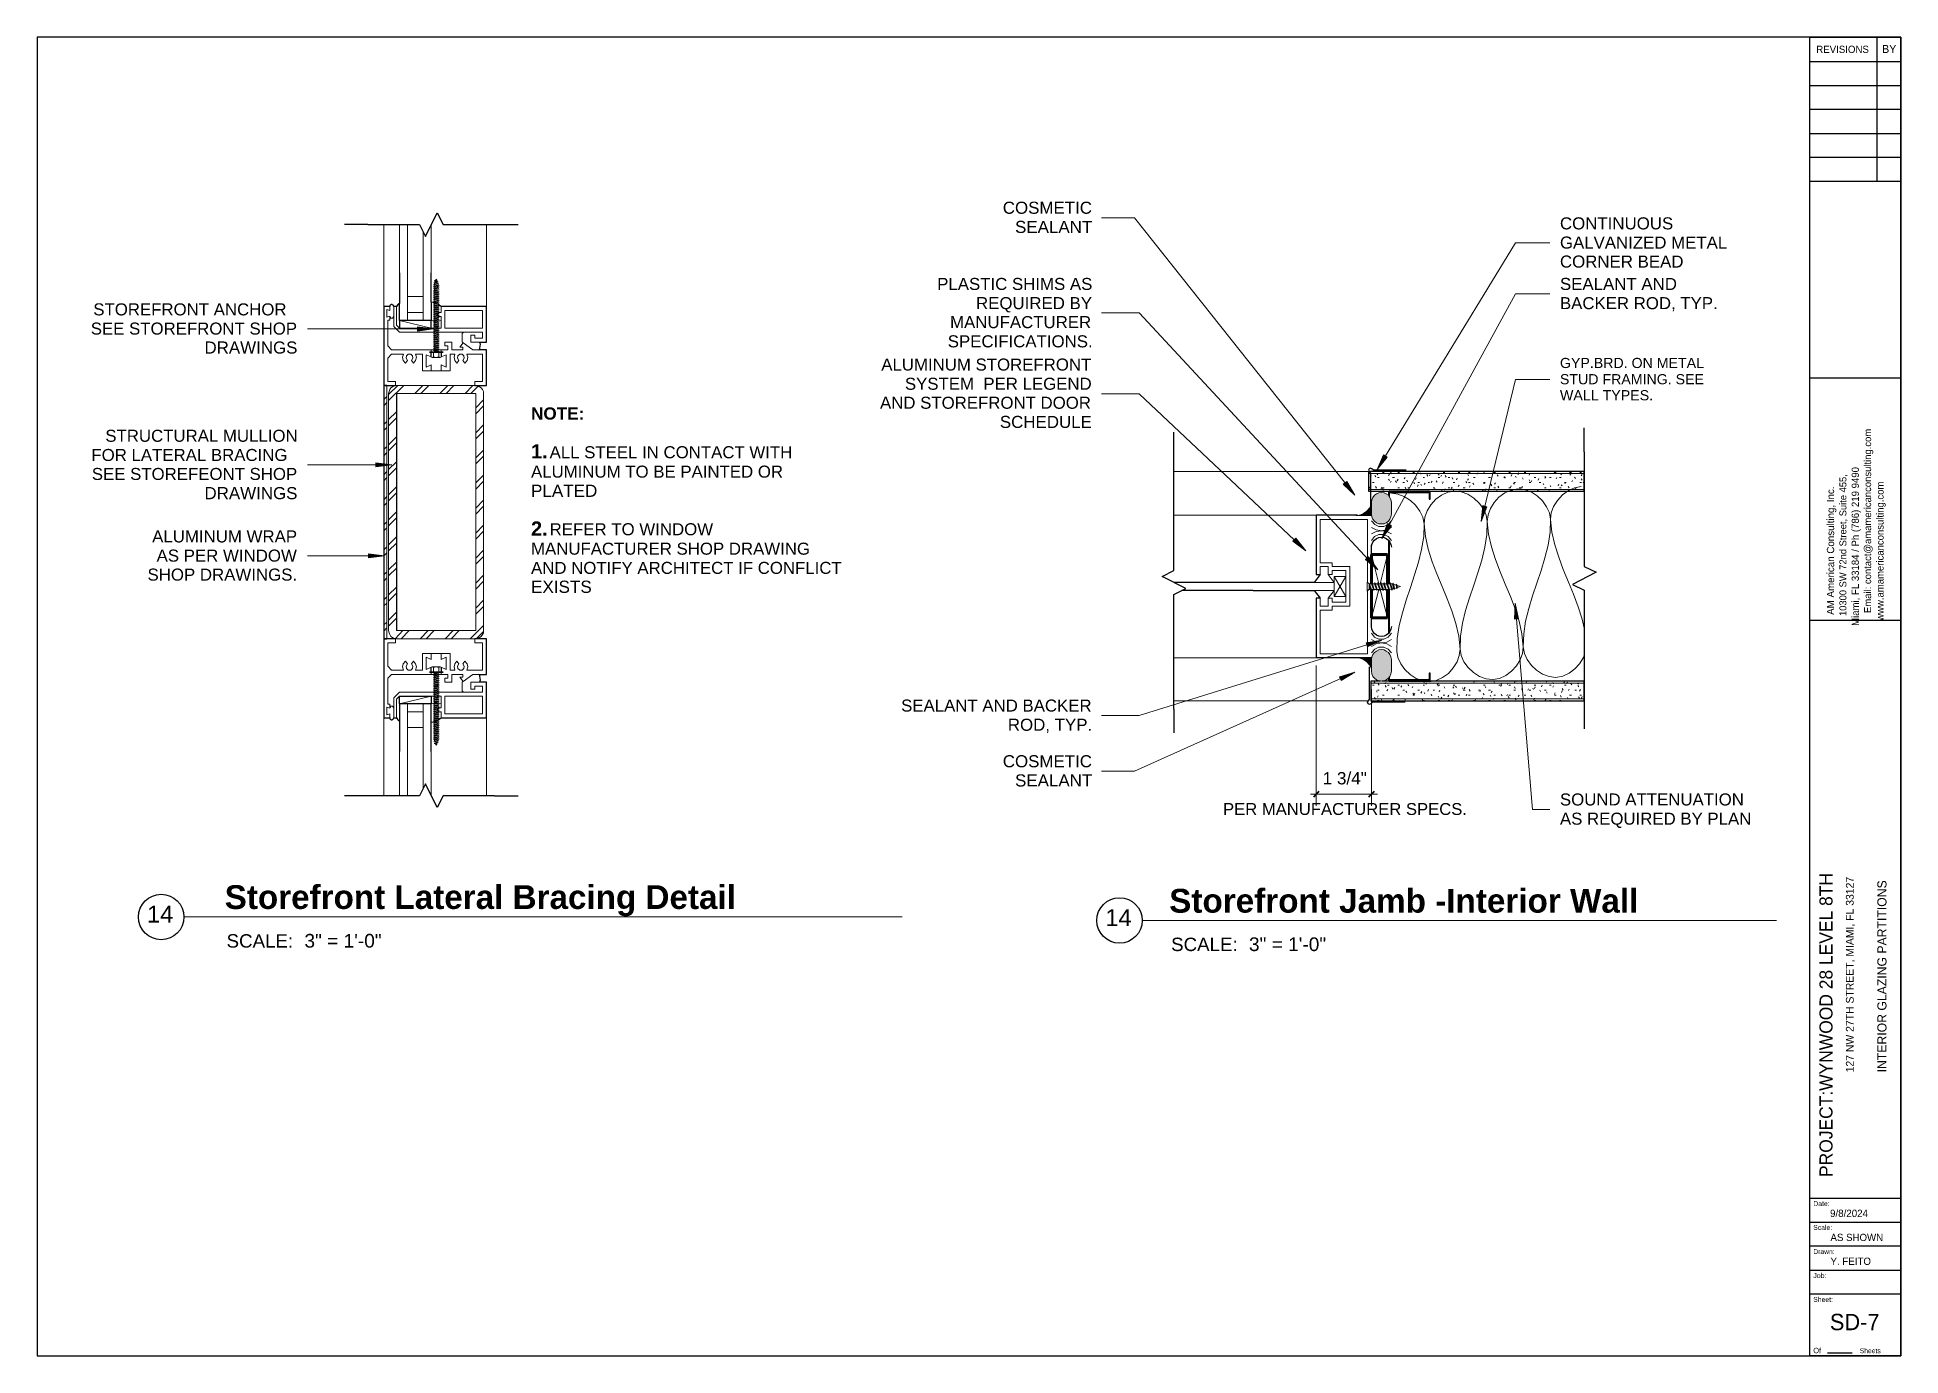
# Model space of a CAD drawing. Header units: inches. Extents: x -6061 to 13621, y -296 to 7483.
# Drawn here: x 4889 to 5596, y 6677 to 7178 of the extents above; entities that cross this region are included whole.
import ezdxf
from ezdxf.xclip import XClip

# ---------------------------------------------------------------- set-up
doc = ezdxf.new("R2010")
doc.units = ezdxf.units.IN
doc.header["$MEASUREMENT"] = 0
doc.header["$XCLIPFRAME"] = 0
doc.layers.get('0').update_dxf_attribs({"linetype": 'CONTINUOUS'})
doc.styles.add('Arial$001H0', font='arial.ttf')
doc.styles.add('Arial$101H0', font='arialbd.ttf')
doc.styles.add('CIDFont+F1$001H0', font='')
doc.styles.add('CIDFont+F2$001H0', font='')
doc.styles.get('CIDFont+F1$001H0').set_extended_font_data('CIDFont+F1')
doc.styles.get('CIDFont+F2$001H0').set_extended_font_data('CIDFont+F2')

msp = doc.modelspace()

# ---------------------------------------------------------------- texts
at = {"color": 7, "true_color": 0x000007}
for s, height, style, p in [('REVISIONS', 2.745462, 'CIDFont+F1$001H0', (5564.18645, 7171.69779)), ('BY', 3.001664, 'CIDFont+F1$001H0', (5589.20671, 7171.69779)), ('COSMETIC ', 4.592541, 'Arial$001H0', (5255.36352, 7110.65696)), ('SEALANT', 4.6073, 'Arial$001H0', (5260.00882, 7103.36874)), ('CONTINUOUS ', 4.5802373, 'Arial$001H0', (5466.88247, 7104.73026)), ('GALVANIZED METAL ', 4.5695657, 'Arial$001H0', (5466.88247, 7097.44204)), ('CORNER BEAD', 4.5778386, 'Arial$001H0', (5466.88247, 7090.23389)), ('PLASTIC SHIMS AS ', 4.5712257, 'Arial$001H0', (5230.45542, 7081.74432)), ('SEALANT AND ', 4.5788637, 'Arial$001H0', (5466.88247, 7081.74432)), ('STOREFRONT ANCHOR ', 4.5667107, 'Arial$001H0', (4910.07424, 7072.09329)), ('REQUIRED BY ', 4.5763522, 'Arial$001H0', (5245.19203, 7074.45607)), ('BACKER ROD, TYP.', 4.5657765, 'Arial$001H0', (5466.88247, 7074.45607)), ('SEE STOREFRONT SHOP ', 4.5660187, 'Arial$001H0', (4909.1132, 7064.80503)), ('MANUFACTURER ', 4.5725624, 'Arial$001H0', (5235.3409, 7067.24794)), ('DRAWINGS', 4.592904, 'Arial$001H0', (4952.28191, 7057.59685)), ('SPECIFICATIONS.', 4.5735417, 'Arial$001H0', (5234.45994, 7059.9597)), ('ALUMINUM STOREFRONT ', 4.565858, 'Arial$001H0', (5209.23141, 7051.14974)), ('GYP.BRD. ON METAL ', 3.850306, 'Arial$001H0', (5466.88247, 7052.11083)), ('SYSTEM  PER LEGEND ', 4.5675099, 'Arial$001H0', (5218.20159, 7043.86152)), ('STUD FRAMING. SEE ', 3.8501409, 'Arial$001H0', (5466.88247, 7045.94386)), ('AND STOREFRONT DOOR ', 4.5657376, 'Arial$001H0', (5208.75089, 7036.65336)), ('WALL TYPES.', 3.8625528, 'Arial$001H0', (5466.88247, 7039.85698)), ('NOTE: ', 4.64678, 'Arial$101H0', (5076.26196, 7032.52858)), ('SCHEDULE', 4.592742, 'Arial$001H0', (5254.2423, 7029.36514)), ('STRUCTURAL MULLION   ', 4.5666253, 'Arial$001H0', (4914.63946, 7024.11909)), ('FOR LATERAL BRACING ', 4.5668839, 'Arial$001H0', (4909.35346, 7016.83083)), ('1.', 5.399636, 'Arial$101H0', (5076.26196, 7017.79188)), ('ALL STEEL IN CONTACT WITH ', 4.5661795, 'Arial$001H0', (5083.30996, 7017.87197)), ('SEE STOREFEONT SHOP ', 4.56611, 'Arial$001H0', (4909.51363, 7009.6227)), ('ALUMINUM TO BE PAINTED OR ', 4.5655677, 'Arial$001H0', (5076.26196, 7010.5037)), ('DRAWINGS', 4.592904, 'Arial$001H0', (4952.28191, 7002.33444)), ('PLATED', 4.63119, 'Arial$001H0', (5076.26196, 7003.21544)), ('ALUMINUM WRAP ', 4.5742096, 'Arial$001H0', (4932.41947, 6985.91591)), ('2.', 5.399636, 'Arial$101H0', (5076.26196, 6988.47882)), ('REFER TO WINDOW ', 4.5717117, 'Arial$001H0', (5083.30996, 6988.63899)), ('AS PER WINDOW ', 4.574875, 'Arial$001H0', (4934.10138, 6978.62769)), ('MANUFACTURER SHOP DRAWING ', 4.5642502, 'Arial$001H0', (5076.26196, 6981.27065)), ('SHOP DRAWINGS.', 4.5736307, 'Arial$001H0', (4930.65755, 6971.41951)), ('AND NOTIFY ARCHITECT IF CONFLICT ', 4.5640867, 'Arial$001H0', (5076.26196, 6973.98242)), ('EXISTS', 4.638437, 'Arial$001H0', (5076.26196, 6966.77429)), ('SEALANT AND BACKER ', 4.5667783, 'Arial$001H0', (5216.75993, 6921.72356)), ('ROD, TYP.', 4.581619, 'Arial$001H0', (5257.28569, 6914.43532)), ('COSMETIC ', 4.592541, 'Arial$001H0', (5255.36352, 6900.57967)), ('SEALANT', 4.6073, 'Arial$001H0', (5260.00882, 6893.29144)), ('1 3/4"', 4.656363, 'Arial$001H0', (5376.78069, 6894.09234)), ('SOUND ATTENUATION ', 4.5675695, 'Arial$001H0', (5466.88247, 6886.08329)), ('PER MANUFACTURER SPECS.', 4.5189744, 'Arial$001H0', (5338.97798, 6882.47922)), ('AS REQUIRED BY PLAN', 4.5661272, 'Arial$001H0', (5466.88247, 6878.79506)), ('Storefront Lateral Bracing Detail', 9.0273159, 'Arial$101H0', (4959.95916, 6846.80534)), ('Storefront Jamb -Interior Wall', 9.0356308, 'Arial$101H0', (5318.54055, 6845.40345)), ('14', 6.400615, 'Arial$001H0', (4930.47685, 6841.65238)), ('14', 6.400615, 'Arial$001H0', (5294.31048, 6840.33043)), ('SCALE:', 5.086183, 'Arial$001H0', (4960.67996, 6832.14877)), ('3" = 1\'-0"', 5.189754, 'Arial$001H0', (4990.23336, 6832.14877)), ('SCALE:', 5.086183, 'Arial$001H0', (5319.26137, 6830.82698)), ('3" = 1\'-0"', 5.189754, 'Arial$001H0', (5348.81477, 6830.82698)), ('Date:', 1.885676, 'CIDFont+F1$001H0', (5563.05745, 6734.0408)), ('9/8/2024', 2.76745, 'CIDFont+F1$001H0', (5569.4281, 6729.91131)), ('Scale:', 1.867076, 'CIDFont+F1$001H0', (5563.05745, 6724.98603)), ('AS SHOWN', 2.746002, 'CIDFont+F1$001H0', (5569.58635, 6720.77816)), ('Drawn:', 1.858902, 'CIDFont+F1$001H0', (5563.05745, 6715.85184)), ('Y. FEITO', 2.758454, 'CIDFont+F1$001H0', (5569.58635, 6711.7232)), ('Job:', 1.920118, 'CIDFont+F1$001H0', (5563.05745, 6706.71764)), ('Sheet:', 1.863512, 'CIDFont+F1$001H0', (5563.05745, 6697.66288)), ('SD-7', 6.197286, 'CIDFont+F1$001H0', (5569.34121, 6686.94118)), ('Of', 2.05, 'CIDFont+F1$001H0', (5563.05745, 6678.20307)), ('Sheets', 1.85793, 'CIDFont+F1$001H0', (5580.69055, 6678.20307))]:
    msp.add_text(s, height=height, dxfattribs=dict(at, style=style)).set_placement(p)
at = {"color": 146, "true_color": 0x105689, "style": 'CIDFont+F2$001H0'}
for s, height, p in [('Email: contact@amamericanconsulting.com', 2.6856395, (5585.02176, 6959.14287)), ('          10300 SW 72nd Street, Suite 455,', 2.6511926, (5575.63596, 6948.15272)), ('      Miami, FL 33184 / Ph (786) 219 9490', 2.7228606, (5580.36406, 6948.15272)), ('          AM American Consulting, Inc.', 2.766954, (5570.97949, 6948.15272)), ('        www.amamericanconsulting.com', 2.7028453, (5589.74736, 6948.15272))]:
    msp.add_text(s, height=height, rotation=90, dxfattribs=at).set_placement(p)
at = {"color": 7, "true_color": 0x000007, "style": 'CIDFont+F1$001H0'}
for s, height, p in [('PROJECT:WYNWOOD 28 LEVEL 8TH', 4.9446233, (5570.35545, 6745.08088)), ('127 NW 27TH STREET, MIAMI, FL 33127', 2.954715, (5578.39817, 6784.79676)), ('INTERIOR GLAZING PARTITIONS', 3.4665729, (5590.85224, 6784.79363))]:
    msp.add_text(s, height=height, rotation=90, dxfattribs=at).set_placement(p)

# ---------------------------------------------------------------- blocks, each defined once
blk = doc.blocks.new('MF151174_16')
at = {"true_color": 0x7f7f7f}
blk.add_hatch(color=8, dxfattribs=at).paths.add_polyline_path([(659.47, 112.31), (662.64, 112.31), (662.64, 114.47), (659.47, 114.47)])
blk = doc.blocks.new('MF151160_15')
at = {"true_color": 0x7f7f7f}
blk.add_hatch(color=8, dxfattribs=at).paths.add_polyline_path([(659.76, 81.7), (662.64, 81.7), (662.64, 83.82), (659.76, 83.82)])
blk = doc.blocks.new('MF151148_14')
at = {"true_color": 0x7f7f7f}
blk.add_hatch(color=8, dxfattribs=at).paths.add_polyline_path([(662.64, 79.12), (666.62, 79.12), (666.62, 85.43), (662.64, 85.43)])
blk = doc.blocks.new('MF151124_13')
at = {"true_color": 0x7f7f7f}
blk.add_hatch(color=8, dxfattribs=at).paths.add_polyline_path([(662.64, 110.66), (666.62, 110.66), (666.62, 116.92), (662.64, 116.92)])

# ---------------------------------------------------------------- hatches: boundary and pattern name
at = {"true_color": 0x000007}
for points in [[(5039.18056, 7066.96774), (5033.17377, 7067.76864), (5033.17377, 7066.16683)], [(5397.52459, 7013.58741), (5401.28884, 7018.31275), (5399.92731, 7019.11365)], [(5023.40273, 7015.38946), (5017.39594, 7016.11027), (5017.39594, 7014.58855)], [(5389.035, 7003.81637), (5385.91147, 7009.02225), (5384.63002, 7008.06116)], [(5436.92912, 6993.88514), (5439.09156, 6999.49148), (5437.56984, 6999.89193)], [(5399.28658, 6987.39781), (5402.89065, 6992.28333), (5401.44903, 6993.08424)], [(5370.37391, 6982.75256), (5366.60966, 6987.4779), (5365.48839, 6986.35664)], [(5020.59956, 6980.79036), (5014.59278, 6981.59127), (5014.59278, 6980.06955)], [(5397.68477, 6975.54442), (5394.16079, 6980.51003), (5393.03952, 6979.46885)], [(5449.90378, 6962.89012), (5449.66351, 6956.80324), (5451.18522, 6956.96342)], [(5399.28658, 6948.87428), (5393.35989, 6947.83311), (5393.84043, 6946.31139)], [(5389.035, 6936.70053), (5383.18839, 6934.93854), (5383.82912, 6933.49691)]]:
    msp.add_hatch(color=7, dxfattribs=at).paths.add_polyline_path(points)

# ---------------------------------------------------------------- linework, layer by layer
at = {"color": 7, "linetype": 'Continuous', "lineweight": 25, "true_color": 0x000007}
for p, q in [((5561.62757, 7177.64494), (5596.25808, 7177.64494)), ((5561.62757, 7177.64491), (5561.62757, 6677.24994)), ((5587.12388, 7177.64491), (5587.12388, 7122.99862)), ((5561.62757, 7168.51073), (5596.25808, 7168.51073)), ((5561.62757, 7159.37654), (5596.25808, 7159.37654)), ((5561.62757, 7150.32178), (5596.25808, 7150.32178)), ((5561.62757, 7141.18759), (5596.25808, 7141.18759)), ((5561.62757, 7132.13281), (5596.25808, 7132.13281)), ((5561.62757, 7122.99862), (5596.25808, 7122.99862)), ((5561.62757, 7048.41595), (5596.25808, 7048.41595)), ((5561.62757, 7048.41595), (5596.25808, 7048.41595)), ((5561.62757, 6956.35915), (5596.25808, 6956.35915)), ((5596.25808, 6736.97963), (5561.62757, 6736.97963)), ((5596.25808, 6727.84543), (5561.62757, 6727.84543)), ((5596.25808, 6718.79066), (5561.62757, 6718.79066)), ((5596.25808, 6709.65647), (5561.62757, 6709.65647)), ((5596.25808, 6700.6017), (5561.62757, 6700.6017)), ((5568.45836, 6678.2825), (5577.83084, 6678.2825))]:
    msp.add_line(p, q, dxfattribs=at)
at = {"color": 7, "linetype": 'Continuous', "lineweight": 30, "true_color": 0x000007}
for p, q in [((5036.13712, 7102.04738), (5040.62219, 7111.01751)), ((5040.62219, 7111.01751), (5042.86472, 7106.53244)), ((5014.35251, 7106.53244), (5005.38237, 7106.53244)), ((5014.35251, 7106.53244), (5033.89459, 7106.53244)), ((5033.89459, 7106.53244), (5036.13712, 7102.04738)), ((5042.86472, 7106.53244), (5062.4068, 7106.53244)), ((5062.4068, 7106.53244), (5071.37694, 7106.53244)), ((5026.36608, 7088.27181), (5026.36608, 7076.65869)), ((5038.37965, 7077.13923), (5038.37965, 7088.27181)), ((5022.60183, 7075.45733), (5020.35929, 7075.45733)), ((5020.35929, 7075.45733), (5020.35929, 7045.4234)), ((5022.68192, 7075.85778), (5022.60183, 7075.61751)), ((5022.60183, 7075.61751), (5022.60183, 7075.45733)), ((5022.8421, 7076.01797), (5022.68192, 7075.85778)), ((5023.00228, 7076.09806), (5022.8421, 7076.01797)), ((5023.16246, 7076.17815), (5023.00228, 7076.09806)), ((5023.32264, 7076.17815), (5023.16246, 7076.17815)), ((5023.56291, 7076.17815), (5023.32264, 7076.17815)), ((5023.72309, 7076.09806), (5023.56291, 7076.17815)), ((5023.88327, 7076.01797), (5023.72309, 7076.09806)), ((5024.04346, 7075.85778), (5023.88327, 7076.01797)), ((5024.04346, 7075.61751), (5024.04346, 7075.85778)), ((5024.12355, 7075.45733), (5024.04346, 7075.61751)), ((5025.24481, 7075.45733), (5024.12355, 7075.45733)), ((5025.40499, 7075.85778), (5025.24481, 7075.45733)), ((5025.64527, 7076.17815), (5025.40499, 7075.85778)), ((5025.96563, 7076.49851), (5025.64527, 7076.17815)), ((5026.36608, 7076.65869), (5025.96563, 7076.49851)), ((5026.36608, 7070.17136), (5026.36608, 7076.65869)), ((5039.74119, 7076.81887), (5038.37965, 7077.13923)), ((5038.37965, 7077.13923), (5038.37965, 7070.17136)), ((5041.02264, 7076.25824), (5039.74119, 7076.81887)), ((5042.14391, 7075.45733), (5041.02264, 7076.25824)), ((5059.36337, 7075.45733), (5042.14391, 7075.45733)), ((5059.36337, 7061.92204), (5059.36337, 7075.45733)), ((5038.37965, 7070.17136), (5026.36608, 7070.17136)), ((5026.36608, 7070.17136), (5026.36608, 7067.20801)), ((5038.37965, 7067.20801), (5038.37965, 7070.17136)), ((5026.36608, 7067.20801), (5038.37965, 7067.20801)), ((5056.72038, 7061.84195), (5056.5602, 7061.92204)), ((5056.5602, 7061.92204), (5059.36337, 7061.92204)), ((5056.88056, 7061.76186), (5056.72038, 7061.84195)), ((5056.80047, 7059.6795), (5057.04074, 7061.20122)), ((5056.96065, 7061.60168), (5056.88056, 7061.76186)), ((5056.96065, 7061.44149), (5056.96065, 7061.60168)), ((5057.04074, 7061.20122), (5056.96065, 7061.44149)), ((5056.40002, 7058.95869), (5056.48011, 7059.03878)), ((5059.36337, 7058.95869), (5056.40002, 7058.95869)), ((5056.48011, 7059.03878), (5056.64029, 7059.11887)), ((5056.64029, 7059.11887), (5056.72038, 7059.19896)), ((5056.72038, 7059.19896), (5056.80047, 7059.35914)), ((5056.80047, 7059.51932), (5056.80047, 7059.6795)), ((5056.80047, 7059.35914), (5056.80047, 7059.51932)), ((5059.36337, 7045.4234), (5059.36337, 7058.95869)), ((5020.35929, 7045.4234), (5024.84436, 7045.4234)), ((5021.56065, 7045.4234), (5020.35929, 7045.4234)), ((5020.35929, 7045.4234), (5020.35929, 6949.39489)), ((5054.8783, 7045.4234), (5059.36337, 7045.4234)), ((5320.31735, 7018.7132), (5320.31735, 7027.76342)), ((5476.09337, 7020.31501), (5476.09337, 7029.36523)), ((5320.31735, 6975.22406), (5320.31735, 7018.7132)), ((5476.09337, 7020.31501), (5476.09337, 6976.82587)), ((5394.48115, 7013.90777), (5394.24088, 7013.34713)), ((5394.24088, 7013.34713), (5394.48115, 7012.7865)), ((5476.09337, 7012.7865), (5394.24088, 7012.7865)), ((5394.24088, 7012.7865), (5394.24088, 7005.33808)), ((5394.9617, 7014.06795), (5394.48115, 7013.90777)), ((5394.48115, 7012.7865), (5394.9617, 7012.30596)), ((5395.52233, 7013.90777), (5394.9617, 7014.06795)), ((5394.9617, 7012.30596), (5394.9617, 6999.81184)), ((5396.08296, 7013.34713), (5395.52233, 7013.90777)), ((5408.49699, 7013.34713), (5396.08296, 7013.34713)), ((5476.09337, 7005.33808), (5476.09337, 7012.7865)), ((5394.24088, 7005.33808), (5476.09337, 7005.33808)), ((5401.84948, 7005.1779), (5401.76939, 7005.09781)), ((5401.76939, 7005.09781), (5401.76939, 7005.01772)), ((5401.76939, 7005.01772), (5401.76939, 7004.93763)), ((5401.76939, 7004.93763), (5401.76939, 7003.81637)), ((5401.92957, 7005.25799), (5401.84948, 7005.1779)), ((5402.00966, 7005.33808), (5401.92957, 7005.25799)), ((5402.16984, 7005.33808), (5402.00966, 7005.33808)), ((5417.30694, 7005.33808), (5402.16984, 7005.33808)), ((5402.16984, 7003.25573), (5402.16984, 7004.85754)), ((5402.16984, 7004.85754), (5417.22685, 7004.85754)), ((5417.22685, 7004.85754), (5417.22685, 7002.29465)), ((5417.38703, 7005.33808), (5417.30694, 7005.33808)), ((5417.46713, 7005.25799), (5417.38703, 7005.33808)), ((5417.54722, 7005.1779), (5417.46713, 7005.25799)), ((5417.62731, 7005.09781), (5417.54722, 7005.1779)), ((5417.62731, 7005.01772), (5417.62731, 7005.09781)), ((5417.62731, 7004.93763), (5417.62731, 7005.01772)), ((5417.62731, 7002.29465), (5417.62731, 7004.93763)), ((5417.22685, 7002.29465), (5417.62731, 7002.29465)), ((5390.07618, 6996.20777), (5374.37844, 6996.20777)), ((5374.37844, 6996.20777), (5374.37844, 6973.70234)), ((5395.36215, 6984.1141), (5395.52233, 6985.07519)), ((5395.36215, 6970.25845), (5395.36215, 6984.91501)), ((5395.52233, 6985.07519), (5395.84269, 6986.03627)), ((5395.84269, 6986.03627), (5396.48341, 6986.75709)), ((5396.48341, 6986.75709), (5397.20423, 6987.39781)), ((5397.20423, 6987.39781), (5398.16532, 6987.79827)), ((5398.16532, 6987.79827), (5399.1264, 6987.87836)), ((5399.1264, 6987.87836), (5400.08749, 6987.79827)), ((5400.08749, 6987.79827), (5400.96848, 6987.39781)), ((5400.96848, 6987.39781), (5401.76939, 6986.75709)), ((5401.76939, 6986.75709), (5401.76939, 6970.25845)), ((5401.76939, 6986.75709), (5402.33002, 6986.03627)), ((5402.16984, 6970.25845), (5402.16984, 6986.27655)), ((5402.33002, 6986.03627), (5402.73047, 6985.07519)), ((5402.73047, 6985.07519), (5402.89065, 6984.1141)), ((5476.09337, 6976.82587), (5480.65853, 6974.58333)), ((5315.83228, 6972.98152), (5320.31735, 6975.22406)), ((5324.80242, 6968.49646), (5315.83228, 6972.98152)), ((5350.35129, 6970.73899), (5320.31735, 6970.73899)), ((5320.31735, 6966.17383), (5324.80242, 6968.49646)), ((5373.57753, 6970.73899), (5350.35129, 6970.73899)), ((5375.82007, 6973.70234), (5373.57753, 6970.73899)), ((5374.37844, 6973.70234), (5375.82007, 6973.70234)), ((5480.65853, 6974.58333), (5471.6083, 6970.01818)), ((5471.6083, 6970.01818), (5476.09337, 6967.77564)), ((5320.31735, 6922.68469), (5320.31735, 6966.17383)), ((5350.35129, 6967.69555), (5323.36079, 6967.69555)), ((5350.35129, 6967.69555), (5373.57753, 6967.69555)), ((5373.57753, 6967.69555), (5375.82007, 6964.7322)), ((5375.82007, 6964.7322), (5374.37844, 6964.7322)), ((5374.37844, 6964.7322), (5374.37844, 6942.22677)), ((5395.36215, 6954.00008), (5395.36215, 6968.096)), ((5401.76939, 6968.096), (5401.76939, 6951.35709)), ((5402.16984, 6951.91772), (5402.16984, 6968.096)), ((5476.09337, 6967.77564), (5476.09337, 6924.2865)), ((5024.84436, 6949.39489), (5020.35929, 6949.39489)), ((5020.35929, 6949.39489), (5020.35929, 6919.36095)), ((5020.35929, 6949.39489), (5021.56065, 6949.39489)), ((5059.36337, 6949.39489), (5054.8783, 6949.39489)), ((5059.36337, 6935.85959), (5059.36337, 6949.39489)), ((5395.52233, 6953.03899), (5395.36215, 6954.00008)), ((5395.84269, 6952.15799), (5395.52233, 6953.03899)), ((5396.48341, 6951.35709), (5395.84269, 6952.15799)), ((5397.20423, 6950.71637), (5396.48341, 6951.35709)), ((5398.16532, 6950.396), (5397.20423, 6950.71637)), ((5399.1264, 6950.23582), (5398.16532, 6950.396)), ((5400.08749, 6950.396), (5399.1264, 6950.23582)), ((5400.96848, 6950.71637), (5400.08749, 6950.396)), ((5401.76939, 6951.35709), (5400.96848, 6950.71637)), ((5402.33002, 6952.15799), (5401.76939, 6951.35709)), ((5402.73047, 6953.03899), (5402.33002, 6952.15799)), ((5402.89065, 6954.00008), (5402.73047, 6953.03899)), ((5374.37844, 6942.22677), (5395.36215, 6942.22677)), ((5056.48011, 6935.85959), (5056.40002, 6935.85959)), ((5056.40002, 6935.85959), (5059.36337, 6935.85959)), ((5056.64029, 6935.69941), (5056.48011, 6935.85959)), ((5056.72038, 6935.61932), (5056.64029, 6935.69941)), ((5056.80047, 6935.45914), (5056.72038, 6935.61932)), ((5056.72038, 6932.97634), (5056.88056, 6933.13652)), ((5056.80047, 6935.29896), (5056.80047, 6935.45914)), ((5056.80047, 6935.21887), (5056.80047, 6935.29896)), ((5057.04074, 6933.61706), (5056.80047, 6935.21887)), ((5056.88056, 6933.13652), (5056.96065, 6933.2967)), ((5056.96065, 6933.45688), (5057.04074, 6933.61706)), ((5056.96065, 6933.2967), (5056.96065, 6933.45688)), ((5394.64133, 6926.28876), (5394.64133, 6938.70279)), ((5398.80604, 6933.25664), (5395.12188, 6933.25664)), ((5395.12188, 6933.25664), (5395.12188, 6925.80822)), ((5476.09337, 6933.25664), (5399.44676, 6933.25664)), ((5401.76939, 6934.3779), (5401.76939, 6933.65709)), ((5401.76939, 6933.65709), (5401.76939, 6933.577)), ((5401.76939, 6933.577), (5401.76939, 6933.49691)), ((5401.76939, 6933.49691), (5401.84948, 6933.41682)), ((5401.84948, 6933.41682), (5401.92957, 6933.33673)), ((5401.92957, 6933.33673), (5402.00966, 6933.25664)), ((5402.00966, 6933.25664), (5402.16984, 6933.25664)), ((5402.16984, 6933.73718), (5402.16984, 6934.85845)), ((5417.22685, 6933.73718), (5402.16984, 6933.73718)), ((5402.16984, 6933.25664), (5417.30694, 6933.25664)), ((5417.62731, 6936.30008), (5417.22685, 6936.30008)), ((5417.22685, 6936.30008), (5417.22685, 6933.73718)), ((5417.30694, 6933.25664), (5417.38703, 6933.25664)), ((5417.38703, 6933.25664), (5417.46713, 6933.33673)), ((5417.46713, 6933.33673), (5417.54722, 6933.41682)), ((5417.54722, 6933.41682), (5417.62731, 6933.49691)), ((5417.62731, 6933.65709), (5417.62731, 6936.30008)), ((5417.62731, 6933.577), (5417.62731, 6933.65709)), ((5417.62731, 6933.49691), (5417.62731, 6933.577)), ((5476.09337, 6925.80822), (5476.09337, 6933.25664)), ((5026.36608, 6927.61027), (5038.37965, 6927.61027)), ((5026.36608, 6924.64692), (5026.36608, 6927.61027)), ((5038.37965, 6927.61027), (5038.37965, 6924.64692)), ((5056.5602, 6932.89625), (5056.72038, 6932.97634)), ((5059.36337, 6932.89625), (5056.5602, 6932.89625)), ((5059.36337, 6919.36095), (5059.36337, 6932.89625)), ((5394.0807, 6925.72813), (5394.64133, 6926.28876)), ((5020.35929, 6919.36095), (5022.60183, 6919.36095)), ((5022.60183, 6919.36095), (5022.60183, 6919.20077)), ((5022.60183, 6919.20077), (5022.68192, 6919.04059)), ((5022.68192, 6919.04059), (5022.8421, 6918.88041)), ((5023.88327, 6918.88041), (5024.04346, 6919.04059)), ((5024.04346, 6919.20077), (5024.12355, 6919.36095)), ((5024.04346, 6919.04059), (5024.04346, 6919.20077)), ((5024.12355, 6919.36095), (5025.24481, 6919.36095)), ((5025.24481, 6919.36095), (5025.40499, 6918.9605)), ((5025.40499, 6918.9605), (5025.64527, 6918.64014)), ((5038.37965, 6924.64692), (5026.36608, 6924.64692)), ((5026.36608, 6924.64692), (5026.36608, 6918.23968)), ((5038.37965, 6917.75914), (5038.37965, 6924.64692)), ((5041.02264, 6918.56005), (5042.14391, 6919.36095)), ((5042.14391, 6919.36095), (5059.36337, 6919.36095)), ((5320.31735, 6922.68469), (5320.31735, 6913.71456)), ((5393.84043, 6925.24759), (5394.0807, 6925.72813)), ((5394.0807, 6924.68695), (5393.84043, 6925.24759)), ((5394.64133, 6924.44668), (5394.0807, 6924.68695)), ((5395.12188, 6924.68695), (5394.64133, 6924.44668)), ((5395.12188, 6925.80822), (5476.09337, 6925.80822)), ((5395.68251, 6925.24759), (5395.12188, 6924.68695)), ((5408.09654, 6925.24759), (5395.68251, 6925.24759)), ((5476.09337, 6924.2865), (5476.09337, 6915.23627)), ((5022.8421, 6918.88041), (5023.00228, 6918.72023)), ((5023.00228, 6918.72023), (5023.16246, 6918.64014)), ((5023.16246, 6918.64014), (5023.32264, 6918.64014)), ((5023.32264, 6918.64014), (5023.56291, 6918.64014)), ((5023.56291, 6918.64014), (5023.72309, 6918.72023)), ((5023.72309, 6918.72023), (5023.88327, 6918.88041)), ((5025.64527, 6918.64014), (5025.96563, 6918.39987)), ((5025.96563, 6918.39987), (5026.36608, 6918.23968)), ((5026.36608, 6918.23968), (5026.36608, 6906.54647)), ((5038.37965, 6917.75914), (5039.74119, 6917.99941)), ((5038.37965, 6906.54647), (5038.37965, 6917.75914)), ((5039.74119, 6917.99941), (5041.02264, 6918.56005)), ((5036.13712, 6894.29263), (5033.89459, 6889.80756)), ((5040.62219, 6885.32249), (5036.13712, 6894.29263)), ((5014.35251, 6889.80756), (5005.38237, 6889.80756)), ((5033.89459, 6889.80756), (5014.35251, 6889.80756)), ((5042.86472, 6889.80756), (5040.62219, 6885.32249)), ((5062.4068, 6889.80756), (5042.86472, 6889.80756)), ((5062.4068, 6889.80756), (5071.37694, 6889.80756))]:
    msp.add_line(p, q, dxfattribs=at)
at = {"color": 7, "linetype": 'Continuous', "lineweight": 9, "true_color": 0x000007}
for p, q in [((5020.35929, 7075.45733), (5020.35929, 7106.53244)), ((5059.36337, 7075.45733), (5059.36337, 7106.53244)), ((5305.42052, 7109.13537), (5292.84631, 7109.13537)), ((5389.035, 7003.81637), (5305.42052, 7109.13537)), ((5397.52459, 7013.58741), (5449.98387, 7099.6046)), ((5449.98387, 7099.6046), (5463.03862, 7099.6046)), ((5029.32943, 7088.19172), (5029.32943, 7070.17136)), ((5035.33622, 7070.17136), (5035.33622, 7088.19172)), ((5039.18056, 7083.78674), (5041.343, 7083.38629)), ((5039.18056, 7083.06593), (5041.343, 7082.74557)), ((5039.18056, 7082.34511), (5041.343, 7082.02475)), ((5039.18056, 7081.70439), (5041.343, 7081.30394)), ((5039.34074, 7084.50756), (5041.18282, 7084.10711)), ((5039.42083, 7085.14828), (5041.02264, 7084.82792)), ((5039.42083, 7083.94692), (5041.02264, 7083.54647)), ((5039.42083, 7083.22611), (5039.42083, 7083.62656)), ((5039.42083, 7083.62656), (5041.02264, 7083.22611)), ((5039.42083, 7083.22611), (5041.02264, 7082.90575)), ((5039.42083, 7082.5053), (5039.42083, 7082.90575)), ((5039.42083, 7082.90575), (5041.02264, 7082.58539)), ((5039.42083, 7082.5053), (5041.02264, 7082.18493)), ((5039.42083, 7082.18493), (5041.02264, 7081.86457)), ((5039.42083, 7081.86457), (5041.02264, 7081.46412)), ((5039.58101, 7084.66774), (5040.94255, 7084.34738)), ((5039.58101, 7083.94692), (5039.58101, 7084.34738)), ((5039.58101, 7084.34738), (5040.94255, 7084.02701)), ((5040.78237, 7085.06819), (5039.6611, 7085.30846)), ((5039.74119, 7084.9881), (5040.78237, 7084.66774)), ((5040.38192, 7085.8691), (5039.90137, 7085.22837)), ((5040.62219, 7085.06819), (5040.38192, 7085.8691)), ((5040.94255, 7083.62656), (5040.94255, 7084.02701)), ((5041.02264, 7082.90575), (5041.02264, 7083.22611)), ((5041.02264, 7082.18493), (5041.02264, 7082.58539)), ((5022.60183, 7075.45733), (5022.60183, 7073.93561)), ((5024.12355, 7075.45733), (5024.12355, 7067.92882)), ((5025.24481, 7068.32928), (5025.24481, 7075.45733)), ((5029.32943, 7079.22159), (5035.33622, 7079.22159)), ((5039.18056, 7080.98358), (5041.343, 7080.58312)), ((5039.18056, 7080.26276), (5041.343, 7079.86231)), ((5039.18056, 7079.54195), (5041.343, 7079.14149)), ((5039.18056, 7078.82113), (5041.343, 7078.42068)), ((5039.18056, 7078.10032), (5041.343, 7077.69987)), ((5039.18056, 7077.3795), (5041.343, 7077.05914)), ((5039.18056, 7076.65869), (5041.343, 7076.33833)), ((5039.18056, 7075.93787), (5041.343, 7075.61751)), ((5039.18056, 7075.21706), (5041.343, 7074.8967)), ((5039.42083, 7081.14376), (5039.42083, 7081.54421)), ((5039.42083, 7081.54421), (5041.02264, 7081.14376)), ((5039.42083, 7081.14376), (5041.02264, 7080.7433)), ((5039.42083, 7080.8234), (5039.42083, 7080.42294)), ((5039.42083, 7080.42294), (5039.42083, 7080.8234)), ((5041.02264, 7080.42294), (5039.42083, 7080.8234)), ((5039.42083, 7080.8234), (5041.02264, 7080.42294)), ((5039.42083, 7080.42294), (5041.02264, 7080.02249)), ((5039.42083, 7079.70213), (5039.42083, 7080.10258)), ((5039.42083, 7080.10258), (5041.02264, 7079.70213)), ((5039.42083, 7079.70213), (5041.02264, 7079.30168)), ((5039.42083, 7078.98131), (5039.42083, 7079.38177)), ((5039.42083, 7079.38177), (5041.02264, 7078.98131)), ((5039.42083, 7078.98131), (5041.02264, 7078.58086)), ((5039.42083, 7078.66095), (5039.42083, 7078.2605)), ((5039.42083, 7078.2605), (5039.42083, 7078.66095)), ((5039.42083, 7078.66095), (5041.02264, 7078.2605)), ((5039.42083, 7078.2605), (5041.02264, 7077.86005)), ((5039.42083, 7077.53968), (5039.42083, 7077.94014)), ((5039.42083, 7077.94014), (5041.02264, 7077.61978)), ((5039.42083, 7077.53968), (5041.02264, 7077.21932)), ((5039.42083, 7076.81887), (5039.42083, 7077.21932)), ((5039.42083, 7077.21932), (5041.02264, 7076.89896)), ((5039.42083, 7076.81887), (5041.02264, 7076.49851)), ((5039.42083, 7076.09806), (5039.42083, 7076.49851)), ((5039.42083, 7076.49851), (5041.02264, 7076.17815)), ((5039.42083, 7076.09806), (5041.02264, 7075.77769)), ((5039.42083, 7075.37724), (5039.42083, 7075.77769)), ((5039.42083, 7075.77769), (5041.02264, 7075.45733)), ((5039.42083, 7075.37724), (5041.02264, 7075.05688)), ((5039.42083, 7075.05688), (5039.42083, 7074.65643)), ((5039.42083, 7075.05688), (5041.02264, 7074.73652)), ((5039.42083, 7074.65643), (5041.02264, 7074.33606)), ((5041.02264, 7080.7433), (5041.02264, 7081.14376)), ((5041.02264, 7080.42294), (5041.02264, 7080.02249)), ((5041.02264, 7080.02249), (5041.02264, 7080.42294)), ((5041.02264, 7079.70213), (5041.02264, 7079.30168)), ((5041.02264, 7078.98131), (5041.02264, 7078.58086)), ((5041.02264, 7077.86005), (5041.02264, 7078.2605)), ((5041.02264, 7077.21932), (5041.02264, 7077.61978)), ((5041.02264, 7076.49851), (5041.02264, 7076.89896)), ((5041.02264, 7075.77769), (5041.02264, 7076.17815)), ((5041.02264, 7075.05688), (5041.02264, 7075.45733)), ((5041.02264, 7074.33606), (5041.02264, 7074.73652)), ((5042.14391, 7075.45733), (5042.14391, 7073.2148)), ((5399.28658, 6987.39781), (5449.98387, 7080.30279)), ((5449.98387, 7080.30279), (5463.03862, 7080.30279)), ((5021.48056, 7074.33606), (5021.48056, 7071.45281)), ((5022.60183, 7073.93561), (5021.48056, 7074.33606)), ((5021.48056, 7071.45281), (5022.60183, 7071.77317)), ((5021.88101, 7070.33154), (5021.88101, 7060.48041)), ((5022.60183, 7070.33154), (5021.88101, 7070.33154)), ((5022.60183, 7071.77317), (5022.60183, 7070.33154)), ((5023.00228, 7071.05235), (5022.60183, 7071.69308)), ((5023.72309, 7071.05235), (5023.00228, 7071.05235)), ((5024.12355, 7071.69308), (5023.72309, 7071.05235)), ((5024.12355, 7067.92882), (5026.36608, 7065.68629)), ((5026.36608, 7067.20801), (5025.24481, 7068.32928)), ((5038.37965, 7067.20801), (5026.36608, 7070.17136)), ((5029.32943, 7073.2148), (5035.33622, 7073.2148)), ((5040.22174, 7069.77091), (5038.37965, 7070.17136)), ((5039.18056, 7074.49625), (5041.343, 7074.17588)), ((5039.18056, 7073.77543), (5041.343, 7073.45507)), ((5039.18056, 7073.05462), (5041.343, 7072.73425)), ((5039.18056, 7072.41389), (5041.343, 7072.01344)), ((5039.18056, 7071.69308), (5041.343, 7071.29263)), ((5039.18056, 7070.97226), (5041.343, 7070.57181)), ((5039.18056, 7070.25145), (5041.343, 7069.851)), ((5039.18056, 7069.53063), (5041.343, 7069.13018)), ((5039.18056, 7068.80982), (5041.343, 7068.40937)), ((5039.18056, 7068.08901), (5041.343, 7067.68855)), ((5039.42083, 7074.33606), (5039.42083, 7073.93561)), ((5039.42083, 7074.33606), (5041.02264, 7074.0157)), ((5039.42083, 7073.93561), (5041.02264, 7073.61525)), ((5039.42083, 7073.61525), (5039.42083, 7073.2148)), ((5039.42083, 7073.61525), (5041.02264, 7073.29489)), ((5039.42083, 7073.2148), (5041.02264, 7072.89444)), ((5039.42083, 7072.89444), (5039.42083, 7072.49398)), ((5039.42083, 7072.89444), (5041.02264, 7072.57407)), ((5039.42083, 7072.49398), (5041.02264, 7072.17362)), ((5039.42083, 7072.25371), (5039.42083, 7071.85326)), ((5039.42083, 7072.25371), (5041.02264, 7071.85326)), ((5039.42083, 7071.85326), (5041.02264, 7071.45281)), ((5039.42083, 7071.5329), (5039.42083, 7071.13244)), ((5039.42083, 7071.13244), (5039.42083, 7071.5329)), ((5039.42083, 7071.5329), (5041.02264, 7071.13244)), ((5039.42083, 7071.13244), (5041.02264, 7070.73199)), ((5039.42083, 7070.41163), (5039.42083, 7070.81208)), ((5039.42083, 7070.81208), (5041.02264, 7070.41163)), ((5039.42083, 7070.41163), (5041.02264, 7070.01118)), ((5039.42083, 7069.69082), (5039.42083, 7070.09127)), ((5039.42083, 7070.09127), (5041.02264, 7069.69082)), ((5039.42083, 7069.69082), (5041.02264, 7069.29036)), ((5039.42083, 7068.97), (5039.42083, 7069.37045)), ((5039.42083, 7069.37045), (5041.02264, 7068.97)), ((5039.42083, 7068.97), (5041.02264, 7068.56955)), ((5039.42083, 7068.24919), (5039.42083, 7068.64964)), ((5039.42083, 7068.64964), (5041.02264, 7068.24919)), ((5039.42083, 7068.24919), (5041.02264, 7067.84873)), ((5039.42083, 7067.52837), (5039.42083, 7067.92882)), ((5039.42083, 7067.92882), (5041.02264, 7067.52837)), ((5039.42083, 7067.52837), (5041.02264, 7067.20801)), ((5042.14391, 7070.09127), (5040.22174, 7069.77091)), ((5041.343, 7073.2148), (5040.70228, 7072.81435)), ((5040.70228, 7072.81435), (5040.70228, 7072.09353)), ((5040.70228, 7072.09353), (5041.343, 7071.69308)), ((5041.02264, 7073.61525), (5041.02264, 7074.0157)), ((5041.02264, 7072.89444), (5041.02264, 7073.29489)), ((5041.02264, 7072.17362), (5041.02264, 7072.57407)), ((5041.02264, 7071.45281), (5041.02264, 7071.85326)), ((5041.02264, 7070.73199), (5041.02264, 7071.13244)), ((5041.02264, 7070.01118), (5041.02264, 7070.41163)), ((5041.02264, 7069.29036), (5041.02264, 7069.69082)), ((5041.02264, 7068.56955), (5041.02264, 7068.97)), ((5041.02264, 7067.84873), (5041.02264, 7068.24919)), ((5041.02264, 7067.20801), (5041.02264, 7067.52837)), ((5042.14391, 7073.2148), (5041.343, 7073.2148)), ((5041.343, 7071.69308), (5042.14391, 7071.69308)), ((5042.14391, 7071.69308), (5042.14391, 7067.20801)), ((5057.84165, 7073.93561), (5043.58554, 7073.93561)), ((5043.58554, 7073.93561), (5043.58554, 7067.20801)), ((5057.84165, 7067.20801), (5057.84165, 7073.93561)), ((5307.18251, 7073.01456), (5292.84631, 7073.01456)), ((5397.68477, 6975.54442), (5307.18251, 7073.01456)), ((5039.18056, 7066.96774), (4991.44662, 7066.96774)), ((5021.88101, 7060.48041), (5023.32264, 7058.95869)), ((5026.36608, 7065.68629), (5057.84165, 7065.68629)), ((5042.14391, 7067.20801), (5038.37965, 7067.20801)), ((5039.18056, 7067.36819), (5041.343, 7067.04783)), ((5039.18056, 7066.64738), (5041.343, 7066.32701)), ((5039.18056, 7065.92656), (5041.343, 7065.6062)), ((5039.18056, 7065.20575), (5041.343, 7064.88539)), ((5039.18056, 7064.48493), (5041.343, 7064.16457)), ((5039.18056, 7063.76412), (5041.343, 7063.44376)), ((5039.18056, 7063.0433), (5041.343, 7062.72294)), ((5039.18056, 7062.32249), (5041.343, 7062.00213)), ((5039.18056, 7061.68177), (5041.343, 7061.28131)), ((5039.18056, 7060.96095), (5041.343, 7060.5605)), ((5039.42083, 7066.80756), (5039.42083, 7067.20801)), ((5039.42083, 7067.20801), (5041.02264, 7066.88765)), ((5039.42083, 7066.80756), (5041.02264, 7066.4872)), ((5039.42083, 7066.08674), (5039.42083, 7066.4872)), ((5039.42083, 7066.4872), (5041.02264, 7066.16683)), ((5039.42083, 7066.08674), (5041.02264, 7065.76638)), ((5039.42083, 7065.36593), (5039.42083, 7065.76638)), ((5039.42083, 7065.76638), (5041.02264, 7065.44602)), ((5039.42083, 7065.36593), (5041.02264, 7065.04557)), ((5039.42083, 7064.64511), (5039.42083, 7065.04557)), ((5039.42083, 7065.04557), (5041.02264, 7064.7252)), ((5039.42083, 7064.64511), (5041.02264, 7064.32475)), ((5039.42083, 7063.9243), (5039.42083, 7064.32475)), ((5039.42083, 7064.32475), (5041.02264, 7064.00439)), ((5039.42083, 7063.9243), (5041.02264, 7063.60394)), ((5039.42083, 7063.20349), (5039.42083, 7063.60394)), ((5039.42083, 7063.60394), (5041.02264, 7063.28358)), ((5039.42083, 7063.20349), (5041.02264, 7062.88312)), ((5039.42083, 7062.48267), (5039.42083, 7062.88312)), ((5039.42083, 7062.88312), (5041.02264, 7062.56276)), ((5039.42083, 7062.48267), (5041.02264, 7062.16231)), ((5039.42083, 7061.84195), (5039.42083, 7062.16231)), ((5039.42083, 7062.16231), (5041.02264, 7061.84195)), ((5039.42083, 7061.84195), (5041.02264, 7061.44149)), ((5039.42083, 7061.12113), (5039.42083, 7061.52159)), ((5039.42083, 7061.52159), (5041.02264, 7061.12113)), ((5039.42083, 7061.12113), (5041.02264, 7060.72068)), ((5039.42083, 7060.40032), (5039.42083, 7060.80077)), ((5039.42083, 7060.80077), (5041.02264, 7060.40032)), ((5041.02264, 7066.4872), (5041.02264, 7066.88765)), ((5041.02264, 7065.76638), (5041.02264, 7066.16683)), ((5041.02264, 7065.04557), (5041.02264, 7065.44602)), ((5041.02264, 7064.32475), (5041.02264, 7064.7252)), ((5041.02264, 7063.60394), (5041.02264, 7064.00439)), ((5041.02264, 7062.88312), (5041.02264, 7063.28358)), ((5041.02264, 7062.16231), (5041.02264, 7062.56276)), ((5041.02264, 7061.44149), (5041.02264, 7061.84195)), ((5041.02264, 7060.72068), (5041.02264, 7061.12113)), ((5043.58554, 7067.20801), (5057.84165, 7067.20801)), ((5043.58554, 7060.48041), (5043.58554, 7061.92204)), ((5043.58554, 7061.92204), (5046.22852, 7061.92204)), ((5044.7068, 7060.48041), (5043.58554, 7060.48041)), ((5044.7068, 7058.95869), (5044.7068, 7060.48041)), ((5046.22852, 7061.92204), (5046.22852, 7058.95869)), ((5049.27196, 7060.07996), (5050.47332, 7061.68177)), ((5050.07287, 7065.20575), (5050.31314, 7065.52611)), ((5050.07287, 7062.40258), (5050.07287, 7065.20575)), ((5050.15296, 7062.00213), (5050.07287, 7062.40258)), ((5050.47332, 7061.68177), (5050.15296, 7062.00213)), ((5050.31314, 7065.52611), (5050.6335, 7065.68629)), ((5050.47332, 7061.68177), (5054.15748, 7058.95869)), ((5054.8783, 7064.56502), (5053.35658, 7064.56502)), ((5053.35658, 7064.56502), (5053.35658, 7061.92204)), ((5053.35658, 7061.92204), (5056.5602, 7061.92204)), ((5054.8783, 7063.44376), (5054.8783, 7064.56502)), ((5057.84165, 7063.44376), (5054.8783, 7063.44376)), ((5057.84165, 7065.68629), (5057.84165, 7063.44376)), ((5023.32264, 7057.43697), (5021.88101, 7055.91525)), ((5021.88101, 7055.91525), (5021.88101, 7046.94511)), ((5023.32264, 7058.95869), (5038.37965, 7058.95869)), ((5027.80771, 7057.43697), (5023.32264, 7057.43697)), ((5027.48735, 7056.23561), (5027.80771, 7057.43697)), ((5027.72762, 7054.95416), (5027.48735, 7056.23561)), ((5028.60861, 7053.99308), (5027.72762, 7054.95416)), ((5029.32943, 7055.03425), (5028.60861, 7053.99308)), ((5028.92898, 7056.71616), (5028.84889, 7055.83516)), ((5028.84889, 7055.83516), (5029.32943, 7055.03425)), ((5029.64979, 7057.35688), (5028.92898, 7056.71616)), ((5030.61088, 7057.35688), (5029.64979, 7057.35688)), ((5031.2516, 7056.71616), (5030.61088, 7057.35688)), ((5030.85115, 7055.03425), (5031.41178, 7055.83516)), ((5031.65205, 7053.99308), (5030.85115, 7055.03425)), ((5031.41178, 7055.83516), (5031.2516, 7056.71616)), ((5032.45296, 7054.95416), (5031.65205, 7053.99308)), ((5032.37287, 7057.43697), (5032.77332, 7056.23561)), ((5032.37287, 7057.43697), (5035.01585, 7057.43697)), ((5032.77332, 7056.23561), (5032.45296, 7054.95416)), ((5035.01585, 7057.43697), (5035.01585, 7051.10982)), ((5038.37965, 7056.3157), (5036.45748, 7057.11661)), ((5036.45748, 7057.11661), (5036.45748, 7052.47136)), ((5036.45748, 7052.47136), (5038.37965, 7053.35235)), ((5042.86472, 7058.31797), (5037.65884, 7058.31797)), ((5037.65884, 7057.9976), (5042.86472, 7057.9976)), ((5038.21947, 7056.3157), (5038.21947, 7057.9976)), ((5038.21947, 7056.3157), (5038.70002, 7056.07543)), ((5038.37965, 7058.95869), (5038.37965, 7056.3157)), ((5042.14391, 7058.95869), (5038.37965, 7058.95869)), ((5038.37965, 7053.35235), (5038.37965, 7051.10982)), ((5038.70002, 7056.07543), (5039.18056, 7056.3157)), ((5041.82355, 7056.07543), (5038.70002, 7056.07543)), ((5039.18056, 7060.24014), (5041.343, 7059.83968)), ((5039.18056, 7059.51932), (5041.343, 7059.11887)), ((5039.18056, 7058.79851), (5041.343, 7058.39806)), ((5039.18056, 7056.3157), (5039.18056, 7057.9976)), ((5039.18056, 7056.3157), (5040.22174, 7056.07543)), ((5039.42083, 7060.40032), (5041.02264, 7059.99987)), ((5039.42083, 7059.6795), (5039.42083, 7060.07996)), ((5039.42083, 7060.07996), (5041.02264, 7059.6795)), ((5039.42083, 7059.6795), (5041.02264, 7059.27905)), ((5039.42083, 7058.95869), (5039.42083, 7059.35914)), ((5039.42083, 7059.35914), (5041.02264, 7058.95869)), ((5039.42083, 7058.95869), (5041.02264, 7058.55824)), ((5039.42083, 7058.63833), (5040.86246, 7058.31797)), ((5040.22174, 7056.07543), (5041.26291, 7056.3157)), ((5041.02264, 7059.99987), (5041.02264, 7060.40032)), ((5041.02264, 7059.27905), (5041.02264, 7059.6795)), ((5041.02264, 7058.55824), (5041.02264, 7058.95869)), ((5041.26291, 7056.3157), (5041.26291, 7057.9976)), ((5041.26291, 7056.3157), (5041.74346, 7056.07543)), ((5041.74346, 7056.07543), (5042.30409, 7056.3157)), ((5042.14391, 7056.3157), (5042.14391, 7058.95869)), ((5042.14391, 7058.95869), (5044.7068, 7058.95869)), ((5043.98599, 7057.11661), (5042.14391, 7056.3157)), ((5042.14391, 7053.35235), (5043.98599, 7052.47136)), ((5042.14391, 7051.10982), (5042.14391, 7053.35235)), ((5042.30409, 7056.3157), (5042.30409, 7057.9976)), ((5043.98599, 7052.47136), (5043.98599, 7057.11661)), ((5045.50771, 7051.10982), (5045.50771, 7057.43697)), ((5045.50771, 7057.43697), (5047.34979, 7057.43697)), ((5046.22852, 7058.95869), (5050.39323, 7058.95869)), ((5047.34979, 7057.43697), (5047.02943, 7056.23561)), ((5047.02943, 7056.23561), (5047.2697, 7054.95416)), ((5047.2697, 7054.95416), (5048.1507, 7053.99308)), ((5048.1507, 7053.99308), (5048.87151, 7055.03425)), ((5048.31088, 7055.83516), (5048.47106, 7056.71616)), ((5048.87151, 7055.03425), (5048.31088, 7055.83516)), ((5048.47106, 7056.71616), (5049.19187, 7057.35688)), ((5049.19187, 7057.35688), (5050.07287, 7057.35688)), ((5050.39323, 7060.07996), (5049.27196, 7060.07996)), ((5050.07287, 7057.35688), (5050.79368, 7056.71616)), ((5050.39323, 7058.95869), (5050.39323, 7060.07996)), ((5050.87377, 7055.83516), (5050.39323, 7055.03425)), ((5050.39323, 7055.03425), (5051.11404, 7053.99308)), ((5050.79368, 7056.71616), (5050.87377, 7055.83516)), ((5051.11404, 7053.99308), (5051.99504, 7054.95416)), ((5052.23531, 7056.23561), (5051.91495, 7057.43697)), ((5051.91495, 7057.43697), (5057.84165, 7057.43697)), ((5051.99504, 7054.95416), (5052.23531, 7056.23561)), ((5054.15748, 7058.95869), (5056.40002, 7058.95869)), ((5057.84165, 7057.43697), (5057.84165, 7046.94511)), ((5021.88101, 7046.94511), (5024.84436, 7046.94511)), ((5024.84436, 7046.94511), (5024.84436, 7045.4234)), ((5035.01585, 7051.10982), (5038.37965, 7051.10982)), ((5038.37965, 7051.10982), (5042.14391, 7051.10982)), ((5042.14391, 7051.10982), (5045.50771, 7051.10982)), ((5057.84165, 7046.94511), (5054.8783, 7046.94511)), ((5054.8783, 7046.94511), (5054.8783, 7045.4234)), ((5436.92912, 6993.88514), (5449.98387, 7047.70596)), ((5449.98387, 7047.70596), (5463.03862, 7047.70596)), ((5021.56065, 6949.39489), (5021.56065, 7045.4234)), ((5307.18251, 7042.33989), (5292.84631, 7042.33989)), ((5370.37391, 6982.75256), (5307.18251, 7042.33989)), ((5023.40273, 7015.38946), (4991.44662, 7015.38946)), ((5394.24088, 7012.7865), (5320.31735, 7012.7865)), ((5394.24088, 7012.06569), (5476.09337, 7012.06569)), ((5394.32097, 7011.50505), (5394.24088, 7011.58514)), ((5395.20197, 7011.42496), (5394.88161, 7010.86433)), ((5396.96396, 7010.78424), (5396.6436, 7011.34487)), ((5397.84495, 7012.06569), (5397.52459, 7011.58514)), ((5399.52685, 7012.46614), (5400.16758, 7012.46614)), ((5402.16984, 7011.82542), (5401.84948, 7011.26478)), ((5402.89065, 7011.9856), (5402.57029, 7012.54623)), ((5405.29337, 7012.46614), (5405.93409, 7012.46614)), ((5407.13545, 7012.7865), (5407.05536, 7012.70641)), ((5411.05989, 7012.46614), (5411.62052, 7012.46614)), ((5411.54043, 7012.7865), (5411.38025, 7012.46614)), ((5414.10332, 7011.82542), (5413.78296, 7012.38605)), ((5416.66622, 7011.1046), (5416.34586, 7011.66523)), ((5417.62731, 7011.74532), (5417.30694, 7011.18469)), ((5420.99111, 7011.42496), (5420.67075, 7011.90551)), ((5421.95219, 7011.50505), (5421.63183, 7010.94442)), ((5422.51283, 7012.46614), (5423.15355, 7012.46614)), ((5423.63409, 7010.70415), (5423.31373, 7011.26478)), ((5428.27934, 7012.46614), (5428.92007, 7012.46614)), ((5432.20378, 7011.18469), (5431.88341, 7011.74532)), ((5432.12369, 7012.46614), (5432.76441, 7012.46614)), ((5435.72776, 7012.38605), (5435.4074, 7011.82542)), ((5438.13047, 7012.38605), (5437.8902, 7012.7865)), ((5438.21056, 7012.7865), (5438.05038, 7012.54623)), ((5441.73455, 7012.46614), (5442.37527, 7012.46614)), ((5443.41645, 7011.02451), (5443.09608, 7011.58514)), ((5445.97934, 7010.94442), (5445.65898, 7010.38379)), ((5447.50106, 7012.46614), (5448.14179, 7012.46614)), ((5448.62233, 7011.66523), (5448.30197, 7011.1046)), ((5450.30423, 7010.54397), (5449.98387, 7011.1046)), ((5451.26532, 7012.30596), (5450.94495, 7011.74532)), ((5453.26758, 7012.46614), (5453.9083, 7012.46614)), ((5455.51011, 7012.06569), (5455.18975, 7011.50505)), ((5457.91283, 7012.7865), (5457.83274, 7012.7865)), ((5461.5169, 7010.38379), (5461.19654, 7010.94442)), ((5464.80061, 7012.30596), (5464.56034, 7012.7865)), ((5464.80061, 7012.7865), (5464.72052, 7012.70641)), ((5464.80061, 7012.46614), (5465.44133, 7012.46614)), ((5467.4436, 7011.58514), (5467.12323, 7012.14578)), ((5470.56713, 7012.46614), (5471.20785, 7012.46614)), ((5470.96758, 7011.9856), (5470.64722, 7011.42496)), ((5473.37029, 7012.7865), (5473.37029, 7012.7865)), ((5474.41147, 7012.46614), (5475.05219, 7012.46614)), ((5475.29246, 7011.74532), (5474.9721, 7011.18469)), ((5394.24088, 7006.0589), (5476.09337, 7006.0589)), ((5394.9617, 7007.10008), (5394.64133, 7006.53944)), ((5395.68251, 7008.6218), (5396.32323, 7008.6218)), ((5396.48341, 7003.81637), (5395.84269, 7003.01546)), ((5397.20423, 7004.377), (5396.48341, 7003.81637)), ((5397.20423, 7006.53944), (5396.88387, 7007.10008)), ((5398.16532, 7004.77745), (5397.20423, 7004.377)), ((5397.60468, 7010.54397), (5398.24541, 7010.54397)), ((5399.1264, 7004.85754), (5398.16532, 7004.77745)), ((5399.28658, 7006.8598), (5398.96622, 7006.29917)), ((5400.08749, 7004.77745), (5399.1264, 7004.85754)), ((5399.52685, 7006.69962), (5400.16758, 7006.69962)), ((5399.84722, 7005.81863), (5399.52685, 7006.37926)), ((5400.96848, 7004.377), (5400.08749, 7004.77745)), ((5401.76939, 7003.81637), (5400.96848, 7004.377)), ((5402.33002, 7003.01546), (5401.76939, 7003.81637)), ((5402.16984, 7009.4227), (5401.84948, 7009.98333)), ((5402.33002, 7005.33808), (5402.08975, 7005.65845)), ((5402.81056, 7009.18243), (5402.4902, 7008.70189)), ((5402.89065, 7004.61727), (5405.29337, 7004.29691)), ((5403.3712, 7010.54397), (5404.01192, 7010.54397)), ((5404.81283, 7008.70189), (5404.49246, 7009.26252)), ((5405.21328, 7005.65845), (5405.0531, 7005.33808)), ((5405.45355, 7009.90324), (5405.13319, 7009.34261)), ((5405.29337, 7006.69962), (5405.93409, 7006.69962)), ((5405.29337, 7004.29691), (5407.77618, 7003.41591)), ((5407.21554, 7008.6218), (5407.85627, 7008.6218)), ((5408.09654, 7010.62406), (5407.77618, 7010.06342)), ((5408.4169, 7006.29917), (5408.09654, 7006.8598)), ((5409.05762, 7008.94216), (5408.73726, 7009.50279)), ((5409.13771, 7006.69962), (5409.77844, 7006.69962)), ((5409.53817, 7005.33808), (5409.45808, 7005.33808)), ((5411.70061, 7008.22134), (5411.38025, 7008.78198)), ((5412.34133, 7010.38379), (5412.10106, 7009.82315)), ((5413.06215, 7007.7408), (5412.74179, 7007.18017)), ((5412.98206, 7008.6218), (5413.54269, 7008.6218)), ((5414.3436, 7007.58062), (5414.02323, 7008.06116)), ((5414.90423, 7010.54397), (5415.46486, 7010.54397)), ((5415.70513, 7008.46161), (5415.38477, 7007.90098)), ((5416.8264, 7008.6218), (5417.38703, 7008.6218)), ((5418.34812, 7009.18243), (5418.02776, 7008.6218)), ((5418.74857, 7006.69962), (5419.30921, 7006.69962)), ((5419.54948, 7006.13899), (5419.22912, 7006.69962)), ((5419.70966, 7002.29465), (5421.8721, 7003.89646)), ((5420.27029, 7008.78198), (5419.94993, 7009.34261)), ((5420.59065, 7010.54397), (5421.23138, 7010.54397)), ((5422.19246, 7005.41818), (5421.8721, 7005.97881)), ((5421.8721, 7003.89646), (5424.35491, 7005.01772)), ((5422.59292, 7008.86207), (5422.27256, 7008.30143)), ((5423.31373, 7006.29917), (5422.99337, 7005.73854)), ((5424.35491, 7005.01772), (5426.83771, 7005.41818)), ((5424.435, 7010.54397), (5425.07572, 7010.54397)), ((5424.435, 7006.69962), (5425.07572, 7006.69962)), ((5425.95672, 7006.93989), (5425.63636, 7006.37926)), ((5426.19699, 7009.98333), (5425.95672, 7010.54397)), ((5426.51735, 7005.65845), (5426.19699, 7006.21908)), ((5426.35717, 7008.6218), (5426.99789, 7008.6218)), ((5426.83771, 7005.41818), (5429.40061, 7005.1779)), ((5427.87889, 7010.3037), (5427.55853, 7009.74306)), ((5428.5997, 7007.66071), (5428.27934, 7007.10008)), ((5428.92007, 7005.33808), (5428.83998, 7005.57836)), ((5429.40061, 7005.1779), (5431.88341, 7004.21682)), ((5430.20151, 7006.69962), (5430.84224, 7006.69962)), ((5431.48296, 7008.5417), (5431.1626, 7009.10234)), ((5432.12369, 7010.06342), (5431.80332, 7009.50279)), ((5431.88341, 7004.21682), (5434.20604, 7002.77519)), ((5432.12369, 7008.6218), (5432.76441, 7008.6218)), ((5432.8445, 7007.42044), (5432.52414, 7006.8598)), ((5434.12595, 7007.90098), (5433.80559, 7008.46161)), ((5434.04586, 7010.54397), (5434.68658, 7010.54397)), ((5436.2083, 7005.49827), (5436.04812, 7005.33808)), ((5437.73002, 7005.49827), (5437.40966, 7006.0589)), ((5438.13047, 7008.78198), (5437.81011, 7008.30143)), ((5437.8902, 7008.6218), (5438.53093, 7008.6218)), ((5438.37075, 7008.14125), (5438.05038, 7008.70189)), ((5438.7712, 7006.21908), (5438.53093, 7005.65845)), ((5439.81237, 7010.54397), (5440.4531, 7010.54397)), ((5441.01373, 7007.42044), (5440.69337, 7007.98107)), ((5441.73455, 7006.69962), (5442.37527, 7006.69962)), ((5442.37527, 7008.5417), (5442.05491, 7007.98107)), ((5443.09608, 7005.89872), (5442.77572, 7005.41818)), ((5443.65672, 7006.69962), (5443.33636, 7007.26026)), ((5443.73681, 7003.09555), (5445.89925, 7004.69736)), ((5445.57889, 7010.54397), (5446.21961, 7010.54397)), ((5445.97934, 7010.3037), (5445.65898, 7010.86433)), ((5445.89925, 7004.69736), (5448.30197, 7005.81863)), ((5447.50106, 7006.69962), (5448.14179, 7006.69962)), ((5448.38206, 7007.34035), (5448.0617, 7006.77971)), ((5448.30197, 7005.81863), (5450.86486, 7006.29917)), ((5448.8626, 7005.33808), (5448.54224, 7005.89872)), ((5449.58341, 7007.98107), (5449.26305, 7008.46161)), ((5449.42323, 7008.6218), (5450.06396, 7008.6218)), ((5450.86486, 7006.29917), (5453.42776, 7005.97881)), ((5451.34541, 7006.69962), (5451.98613, 7006.69962)), ((5452.62685, 7007.10008), (5452.30649, 7006.53944)), ((5452.94722, 7009.90324), (5452.62685, 7010.38379)), ((5453.42776, 7005.97881), (5455.91056, 7005.09781)), ((5455.51011, 7009.18243), (5455.18975, 7009.74306)), ((5455.18975, 7008.6218), (5455.83047, 7008.6218)), ((5455.51011, 7005.33808), (5455.51011, 7005.41818)), ((5456.23093, 7009.4227), (5455.91056, 7008.94216)), ((5455.91056, 7005.09781), (5458.23319, 7003.57609)), ((5457.11192, 7010.54397), (5457.75265, 7010.54397)), ((5458.55355, 7005.89872), (5458.23319, 7005.33808)), ((5458.87391, 7010.14351), (5458.55355, 7009.58288)), ((5459.03409, 7008.6218), (5459.67482, 7008.6218)), ((5460.79608, 7007.7408), (5460.47572, 7008.30143)), ((5460.95627, 7006.69962), (5461.59699, 7006.69962)), ((5461.43681, 7010.86433), (5461.11645, 7010.3037)), ((5462.87844, 7005.57836), (5462.71826, 7005.33808)), ((5462.87844, 7010.54397), (5463.51916, 7010.54397)), ((5463.43907, 7007.01999), (5463.11871, 7007.58062)), ((5465.7617, 7010.62406), (5465.44133, 7010.06342)), ((5466.00197, 7001.89419), (5467.84405, 7003.97655)), ((5466.48251, 7007.98107), (5466.16215, 7007.42044)), ((5466.72278, 7010.54397), (5467.36351, 7010.54397)), ((5466.72278, 7006.69962), (5467.36351, 7006.69962)), ((5467.68387, 7007.34035), (5467.36351, 7007.82089)), ((5467.84405, 7003.97655), (5470.08658, 7005.57836)), ((5468.64495, 7008.6218), (5469.28568, 7008.6218)), ((5469.04541, 7008.70189), (5468.72504, 7008.14125)), ((5470.32685, 7006.61953), (5470.00649, 7007.18017)), ((5470.08658, 7005.57836), (5472.40921, 7006.69962)), ((5471.68839, 7009.4227), (5471.36803, 7008.86207)), ((5472.72957, 7010.22361), (5472.40921, 7010.70415)), ((5472.40921, 7006.69962), (5474.89201, 7007.10008)), ((5472.4893, 7006.69962), (5473.13002, 7006.69962)), ((5472.96984, 7005.89872), (5472.64948, 7006.45935)), ((5474.41147, 7008.6218), (5475.05219, 7008.6218)), ((5475.29246, 7009.50279), (5474.9721, 7010.06342)), ((5476.01328, 7009.10234), (5475.69292, 7008.5417)), ((5392.31871, 6996.84849), (5390.87708, 6996.28786)), ((5393.60016, 6997.72949), (5392.31871, 6996.84849)), ((5394.64133, 6998.93085), (5393.60016, 6997.72949)), ((5395.36215, 7000.29238), (5394.64133, 6998.93085)), ((5395.52233, 7002.13447), (5395.36215, 7001.17338)), ((5395.36215, 7001.17338), (5395.36215, 6996.60822)), ((5395.36215, 6996.12768), (5395.36215, 7000.29238)), ((5395.84269, 7003.01546), (5395.52233, 7002.13447)), ((5402.73047, 7002.13447), (5402.33002, 7003.01546)), ((5402.89065, 7001.17338), (5402.73047, 7002.13447)), ((5402.89065, 6996.60822), (5402.89065, 7001.17338)), ((5407.77618, 7003.41591), (5410.0988, 7001.89419)), ((5410.0988, 7001.89419), (5412.10106, 7000.05211)), ((5412.10106, 7000.05211), (5413.70287, 6997.80958)), ((5413.70287, 6997.80958), (5414.82414, 6995.48695)), ((5415.54495, 6995.48695), (5416.42595, 6997.96976)), ((5416.42595, 6997.96976), (5417.86758, 7000.21229)), ((5417.86758, 7000.21229), (5419.70966, 7002.29465)), ((5434.20604, 7002.77519), (5436.2083, 7000.85302)), ((5436.2083, 7000.85302), (5437.81011, 6998.69057)), ((5437.81011, 6998.69057), (5438.85129, 6996.28786)), ((5439.5721, 6996.36795), (5440.4531, 6998.77066)), ((5440.4531, 6998.77066), (5441.89473, 7001.09329)), ((5441.89473, 7001.09329), (5443.73681, 7003.09555)), ((5458.23319, 7003.57609), (5460.23545, 7001.73401)), ((5460.23545, 7001.73401), (5461.75717, 6999.49148)), ((5461.75717, 6999.49148), (5462.87844, 6997.16885)), ((5462.87844, 6997.16885), (5463.27889, 6994.68605)), ((5463.27889, 6994.68605), (5463.59925, 6997.16885)), ((5463.59925, 6997.16885), (5464.48025, 6999.57157)), ((5464.48025, 6999.57157), (5466.00197, 7001.89419)), ((5374.37844, 6996.20777), (5320.31735, 6996.20777)), ((5393.84043, 6994.68605), (5375.82007, 6994.68605)), ((5375.82007, 6994.68605), (5375.82007, 6978.18741)), ((5390.87708, 6996.28786), (5389.35536, 6996.12768)), ((5389.35536, 6996.12768), (5395.36215, 6996.12768)), ((5393.84043, 6970.73899), (5393.84043, 6994.68605)), ((5395.36215, 6996.60822), (5395.52233, 6995.64713)), ((5395.36215, 6994.12542), (5396.56351, 6992.76388)), ((5395.36215, 6991.64261), (5397.12414, 6990.68152)), ((5395.36215, 6989.1598), (5397.12414, 6990.0408)), ((5395.52233, 6995.64713), (5395.84269, 6994.76614)), ((5395.84269, 6994.76614), (5396.48341, 6993.96523)), ((5396.48341, 6993.96523), (5397.20423, 6993.4046)), ((5396.56351, 6992.76388), (5398.16532, 6991.96297)), ((5397.12414, 6990.68152), (5399.1264, 6990.36116)), ((5397.12414, 6990.0408), (5399.1264, 6990.36116)), ((5397.20423, 6993.4046), (5398.16532, 6993.00415)), ((5398.16532, 6993.00415), (5399.1264, 6992.92406)), ((5398.16532, 6991.96297), (5400.0074, 6991.96297)), ((5399.1264, 6992.92406), (5400.08749, 6993.00415)), ((5399.1264, 6990.36116), (5401.12866, 6990.68152)), ((5399.1264, 6990.36116), (5401.12866, 6990.0408)), ((5400.0074, 6991.96297), (5401.6893, 6992.76388)), ((5400.08749, 6993.00415), (5400.96848, 6993.4046)), ((5400.96848, 6993.4046), (5401.76939, 6993.96523)), ((5401.12866, 6990.68152), (5402.89065, 6991.64261)), ((5401.12866, 6990.0408), (5402.89065, 6989.1598)), ((5401.6893, 6992.76388), (5402.89065, 6994.12542)), ((5401.76939, 6993.96523), (5402.33002, 6994.76614)), ((5402.33002, 6994.76614), (5402.73047, 6995.64713)), ((5402.73047, 6995.64713), (5402.89065, 6996.60822)), ((5414.82414, 6995.48695), (5415.30468, 6993.00415)), ((5415.30468, 6993.00415), (5415.1445, 6988.11863)), ((5415.30468, 6993.00415), (5415.54495, 6995.48695)), ((5415.78522, 6988.11863), (5415.30468, 6993.00415)), ((5438.85129, 6996.28786), (5439.25174, 6993.88514)), ((5439.25174, 6993.88514), (5439.09156, 6988.91953)), ((5439.25174, 6993.88514), (5439.5721, 6996.36795)), ((5439.81237, 6988.99962), (5439.25174, 6993.88514)), ((5463.11871, 6989.80053), (5462.39789, 6984.91501)), ((5463.27889, 6994.68605), (5463.11871, 6989.80053)), ((5463.75943, 6989.80053), (5463.27889, 6994.68605)), ((5464.8807, 6984.9951), (5463.75943, 6989.80053)), ((5395.36215, 6986.59691), (5396.48341, 6988.11863)), ((5396.48341, 6988.11863), (5398.16532, 6988.91953)), ((5398.16532, 6988.91953), (5400.0074, 6988.91953)), ((5400.0074, 6988.91953), (5401.6893, 6988.11863)), ((5401.6893, 6988.11863), (5402.89065, 6986.59691)), ((5414.3436, 6983.23311), (5413.22233, 6978.42768)), ((5415.1445, 6988.11863), (5414.3436, 6983.23311)), ((5416.90649, 6983.3132), (5415.78522, 6988.11863)), ((5418.34812, 6978.58786), (5416.90649, 6983.3132)), ((5438.37075, 6984.1141), (5437.16939, 6979.22858)), ((5439.09156, 6988.91953), (5438.37075, 6984.1141)), ((5440.85355, 6984.19419), (5439.81237, 6988.99962)), ((5442.37527, 6979.46885), (5440.85355, 6984.19419)), ((5462.39789, 6984.91501), (5461.19654, 6980.10958)), ((5466.40242, 6980.26976), (5464.8807, 6984.9951)), ((5020.59956, 6980.79036), (4991.44662, 6980.79036)), ((5375.82007, 6978.18741), (5380.38522, 6978.18741)), ((5375.82007, 6976.74578), (5378.86351, 6976.74578)), ((5375.82007, 6973.70234), (5375.82007, 6976.74578)), ((5378.86351, 6976.74578), (5378.86351, 6973.70234)), ((5380.38522, 6978.18741), (5380.38522, 6976.74578)), ((5380.38522, 6976.74578), (5387.11283, 6976.74578)), ((5387.11283, 6976.74578), (5387.11283, 6961.68876)), ((5398.16532, 6970.25845), (5395.36215, 6981.31094)), ((5401.36894, 6981.31094), (5398.56577, 6970.25845)), ((5413.22233, 6978.42768), (5411.70061, 6973.62225)), ((5420.1902, 6973.94261), (5418.34812, 6978.58786)), ((5437.16939, 6979.22858), (5435.72776, 6974.42315)), ((5444.21735, 6974.74351), (5442.37527, 6979.46885)), ((5461.19654, 6980.10958), (5459.75491, 6975.30415)), ((5468.16441, 6975.62451), (5466.40242, 6980.26976)), ((5470.08658, 6970.89917), (5468.16441, 6975.62451)), ((5381.10604, 6970.73899), (5373.57753, 6970.73899)), ((5378.86351, 6973.70234), (5380.38522, 6973.70234)), ((5378.86351, 6973.70234), (5381.10604, 6970.73899)), ((5380.38522, 6975.22406), (5385.59111, 6975.22406)), ((5380.38522, 6973.70234), (5380.38522, 6975.22406)), ((5385.59111, 6965.45302), (5381.10604, 6972.98152)), ((5381.10604, 6965.45302), (5385.59111, 6972.98152)), ((5385.59111, 6972.98152), (5381.10604, 6972.98152)), ((5381.10604, 6970.73899), (5381.10604, 6972.98152)), ((5381.10604, 6970.73899), (5381.10604, 6967.69555)), ((5385.59111, 6975.22406), (5385.59111, 6963.21048)), ((5394.40106, 6970.25845), (5393.68025, 6970.89917)), ((5393.68025, 6970.89917), (5393.68025, 6967.45528)), ((5394.40106, 6970.25845), (5394.40106, 6968.096)), ((5395.36215, 6970.25845), (5394.40106, 6970.25845)), ((5394.40106, 6968.17609), (5394.40106, 6970.25845)), ((5395.12188, 6967.69555), (5394.40106, 6969.69781)), ((5394.48115, 6970.17836), (5395.12188, 6967.69555)), ((5395.28206, 6968.096), (5394.56124, 6970.25845)), ((5395.52233, 6970.6589), (5395.36215, 6970.25845)), ((5396.24314, 6967.69555), (5395.36215, 6970.25845)), ((5395.68251, 6970.25845), (5395.52233, 6970.6589)), ((5395.52233, 6970.6589), (5396.24314, 6967.69555)), ((5396.48341, 6970.25845), (5395.68251, 6970.25845)), ((5396.40332, 6968.096), (5395.68251, 6970.25845)), ((5396.6436, 6970.6589), (5396.48341, 6970.25845)), ((5397.36441, 6967.69555), (5396.48341, 6970.25845)), ((5396.80378, 6970.25845), (5396.6436, 6970.6589)), ((5396.6436, 6970.6589), (5397.36441, 6967.69555)), ((5397.60468, 6970.25845), (5396.80378, 6970.25845)), ((5397.52459, 6968.096), (5396.80378, 6970.25845)), ((5397.76486, 6970.6589), (5397.60468, 6970.25845)), ((5398.56577, 6967.69555), (5397.60468, 6970.25845)), ((5398.00513, 6970.25845), (5397.76486, 6970.6589)), ((5397.76486, 6970.6589), (5398.56577, 6967.69555)), ((5398.80604, 6970.25845), (5398.00513, 6970.25845)), ((5398.72595, 6968.096), (5398.00513, 6970.25845)), ((5398.96622, 6970.6589), (5398.80604, 6970.25845)), ((5399.68703, 6967.69555), (5398.80604, 6970.25845)), ((5399.1264, 6970.25845), (5398.96622, 6970.6589)), ((5398.96622, 6970.6589), (5399.68703, 6967.69555)), ((5399.92731, 6970.25845), (5399.1264, 6970.25845)), ((5399.1264, 6970.25845), (5399.84722, 6968.096)), ((5400.08749, 6970.6589), (5399.92731, 6970.25845)), ((5400.8083, 6967.69555), (5399.92731, 6970.25845)), ((5400.24767, 6970.25845), (5400.08749, 6970.6589)), ((5400.08749, 6970.6589), (5400.8083, 6967.69555)), ((5401.04857, 6970.25845), (5400.24767, 6970.25845)), ((5400.96848, 6968.096), (5400.24767, 6970.25845)), ((5401.20875, 6970.6589), (5401.04857, 6970.25845)), ((5402.00966, 6967.69555), (5401.04857, 6970.25845)), ((5401.36894, 6970.25845), (5401.20875, 6970.6589)), ((5401.20875, 6970.6589), (5402.00966, 6967.69555)), ((5402.24993, 6970.25845), (5401.36894, 6970.25845)), ((5402.16984, 6968.096), (5401.36894, 6970.25845)), ((5402.41011, 6970.6589), (5402.24993, 6970.25845)), ((5402.97075, 6968.17609), (5402.24993, 6970.25845)), ((5402.57029, 6970.25845), (5402.41011, 6970.6589)), ((5402.41011, 6970.6589), (5403.13093, 6967.77564)), ((5403.05084, 6970.25845), (5402.57029, 6970.25845)), ((5403.3712, 6968.25618), (5402.57029, 6970.25845)), ((5403.3712, 6970.09827), (5403.05084, 6970.25845)), ((5403.45129, 6970.49872), (5403.3712, 6970.09827)), ((5403.3712, 6970.09827), (5403.85174, 6968.096)), ((5403.77165, 6970.01818), (5403.45129, 6970.49872)), ((5403.85174, 6968.096), (5403.45129, 6970.49872)), ((5404.73274, 6969.69781), (5403.77165, 6970.01818)), ((5403.77165, 6970.01818), (5404.09201, 6968.49646)), ((5403.77165, 6968.49646), (5403.85174, 6968.096)), ((5403.85174, 6968.096), (5404.09201, 6968.49646)), ((5404.09201, 6968.49646), (5404.89292, 6968.73673)), ((5405.0531, 6969.53763), (5404.73274, 6970.09827)), ((5404.73274, 6970.09827), (5404.73274, 6969.69781)), ((5404.73274, 6970.09827), (5404.97301, 6968.33627)), ((5404.89292, 6968.73673), (5404.73274, 6969.69781)), ((5404.89292, 6968.73673), (5404.97301, 6968.33627)), ((5404.97301, 6968.33627), (5405.21328, 6968.81682)), ((5406.33455, 6969.13718), (5405.0531, 6969.53763)), ((5405.0531, 6969.53763), (5405.21328, 6968.81682)), ((5405.21328, 6968.81682), (5406.33455, 6969.13718)), ((5410.0988, 6968.81682), (5408.49699, 6964.01139)), ((5411.70061, 6973.62225), (5410.0988, 6968.81682)), ((5422.11237, 6969.21727), (5420.1902, 6973.94261)), ((5424.03455, 6964.57202), (5422.11237, 6969.21727)), ((5434.12595, 6969.69781), (5432.52414, 6964.89238)), ((5435.72776, 6974.42315), (5434.12595, 6969.69781)), ((5446.13952, 6970.09827), (5444.21735, 6974.74351)), ((5448.0617, 6965.45302), (5446.13952, 6970.09827)), ((5458.1531, 6970.49872), (5456.4712, 6965.69329)), ((5459.75491, 6975.30415), (5458.1531, 6970.49872)), ((5472.08884, 6966.25392), (5470.08658, 6970.89917)), ((5373.57753, 6967.69555), (5381.10604, 6967.69555)), ((5375.82007, 6961.68876), (5375.82007, 6964.7322)), ((5378.86351, 6961.68876), (5375.82007, 6961.68876)), ((5381.10604, 6967.69555), (5378.86351, 6964.7322)), ((5380.38522, 6964.7322), (5378.86351, 6964.7322)), ((5378.86351, 6964.7322), (5378.86351, 6961.68876)), ((5380.38522, 6963.21048), (5380.38522, 6964.7322)), ((5385.59111, 6963.21048), (5380.38522, 6963.21048)), ((5380.38522, 6961.68876), (5380.38522, 6960.24713)), ((5387.11283, 6961.68876), (5380.38522, 6961.68876)), ((5381.10604, 6965.45302), (5381.10604, 6967.69555)), ((5381.10604, 6965.45302), (5385.59111, 6965.45302)), ((5393.68025, 6967.45528), (5394.40106, 6968.17609)), ((5393.84043, 6943.6684), (5393.84043, 6967.61546)), ((5394.40106, 6968.096), (5394.9617, 6968.096)), ((5394.9617, 6968.096), (5395.12188, 6967.69555)), ((5395.12188, 6967.69555), (5395.28206, 6968.096)), ((5395.28206, 6968.096), (5396.08296, 6968.096)), ((5398.08522, 6968.096), (5395.36215, 6957.28379)), ((5396.08296, 6968.096), (5396.24314, 6967.69555)), ((5396.24314, 6967.69555), (5396.40332, 6968.096)), ((5396.40332, 6968.096), (5397.28432, 6968.096)), ((5397.28432, 6968.096), (5397.36441, 6967.69555)), ((5397.36441, 6967.69555), (5397.52459, 6968.096)), ((5397.52459, 6968.096), (5398.40559, 6968.096)), ((5398.40559, 6968.096), (5398.56577, 6967.69555)), ((5398.56577, 6967.69555), (5398.72595, 6968.096)), ((5401.36894, 6957.28379), (5398.64586, 6968.01591)), ((5398.72595, 6968.096), (5399.52685, 6968.096)), ((5399.52685, 6968.096), (5399.68703, 6967.69555)), ((5399.68703, 6967.69555), (5399.84722, 6968.096)), ((5399.84722, 6968.096), (5400.64812, 6968.096)), ((5400.64812, 6968.096), (5400.8083, 6967.69555)), ((5400.8083, 6967.69555), (5400.96848, 6968.096)), ((5400.96848, 6968.096), (5401.84948, 6968.096)), ((5401.84948, 6968.096), (5402.00966, 6967.69555)), ((5402.00966, 6967.69555), (5402.16984, 6968.096)), ((5402.16984, 6968.096), (5402.97075, 6968.17609)), ((5402.97075, 6968.17609), (5403.13093, 6967.77564)), ((5403.13093, 6967.77564), (5403.3712, 6968.25618)), ((5403.3712, 6968.25618), (5403.77165, 6968.41637)), ((5408.49699, 6964.01139), (5407.05536, 6959.20596)), ((5425.87663, 6959.92677), (5424.03455, 6964.57202)), ((5432.52414, 6964.89238), (5431.08251, 6960.08695)), ((5449.82369, 6960.72768), (5448.0617, 6965.45302)), ((5449.90378, 6962.89012), (5456.4712, 6884.56161)), ((5456.4712, 6965.69329), (5455.02957, 6960.88786)), ((5473.85084, 6961.52858), (5472.08884, 6966.25392)), ((5475.37256, 6956.80324), (5473.85084, 6961.52858)), ((5375.82007, 6960.24713), (5375.82007, 6943.6684)), ((5380.38522, 6960.24713), (5375.82007, 6960.24713)), ((5405.854, 6954.40053), (5405.13319, 6949.51501)), ((5407.05536, 6959.20596), (5405.854, 6954.40053)), ((5427.39835, 6955.12134), (5425.87663, 6959.92677)), ((5428.43952, 6950.31591), (5427.39835, 6955.12134)), ((5429.88115, 6955.28152), (5429.16034, 6950.396)), ((5431.08251, 6960.08695), (5429.88115, 6955.28152)), ((5451.34541, 6956.00234), (5449.82369, 6960.72768)), ((5452.46667, 6951.19691), (5451.34541, 6956.00234)), ((5453.82821, 6956.08243), (5453.1074, 6951.19691)), ((5455.02957, 6960.88786), (5453.82821, 6956.08243)), ((5476.09337, 6953.43944), (5475.37256, 6956.80324)), ((5021.88101, 6947.87317), (5024.84436, 6947.87317)), ((5021.88101, 6938.90303), (5021.88101, 6947.87317)), ((5024.84436, 6947.87317), (5024.84436, 6949.39489)), ((5054.8783, 6947.87317), (5054.8783, 6949.39489)), ((5057.84165, 6947.87317), (5054.8783, 6947.87317)), ((5057.84165, 6937.38131), (5057.84165, 6947.87317)), ((5399.28658, 6948.87428), (5307.18251, 6920.20189)), ((5395.36215, 6951.51727), (5396.48341, 6949.99555)), ((5395.36215, 6949.03447), (5397.12414, 6948.07338)), ((5395.36215, 6946.47157), (5397.12414, 6947.43266)), ((5396.48341, 6949.99555), (5398.16532, 6949.19465)), ((5397.12414, 6948.07338), (5399.1264, 6947.75302)), ((5397.12414, 6947.43266), (5399.1264, 6947.75302)), ((5398.16532, 6949.19465), (5400.0074, 6949.19465)), ((5399.1264, 6947.75302), (5401.12866, 6948.07338)), ((5399.1264, 6947.75302), (5401.12866, 6947.43266)), ((5400.0074, 6949.19465), (5401.6893, 6949.99555)), ((5401.12866, 6948.07338), (5402.89065, 6949.03447)), ((5401.12866, 6947.43266), (5402.89065, 6946.47157)), ((5401.6893, 6949.99555), (5402.89065, 6951.51727)), ((5405.13319, 6949.51501), (5404.97301, 6944.62949)), ((5429.00016, 6945.43039), (5428.43952, 6950.31591)), ((5429.16034, 6950.396), (5429.00016, 6945.43039)), ((5452.94722, 6946.31139), (5452.46667, 6951.19691)), ((5453.1074, 6951.19691), (5452.94722, 6946.31139)), ((5028.60861, 6940.8252), (5027.72762, 6939.86412)), ((5029.32943, 6939.78403), (5028.60861, 6940.8252)), ((5031.65205, 6940.8252), (5030.85115, 6939.78403)), ((5032.45296, 6939.86412), (5031.65205, 6940.8252)), ((5035.01585, 6937.38131), (5035.01585, 6943.78855)), ((5035.01585, 6943.78855), (5038.37965, 6943.78855)), ((5036.45748, 6937.70168), (5036.45748, 6942.42701)), ((5036.45748, 6942.42701), (5038.37965, 6941.54602)), ((5038.37965, 6943.78855), (5042.14391, 6943.78855)), ((5038.37965, 6941.54602), (5038.37965, 6943.78855)), ((5042.14391, 6943.78855), (5045.50771, 6943.78855)), ((5042.14391, 6943.78855), (5042.14391, 6941.54602)), ((5042.14391, 6941.54602), (5043.98599, 6942.42701)), ((5043.98599, 6942.42701), (5043.98599, 6937.70168)), ((5045.50771, 6943.78855), (5045.50771, 6937.38131)), ((5047.2697, 6939.86412), (5048.1507, 6940.8252)), ((5048.1507, 6940.8252), (5048.87151, 6939.78403)), ((5050.39323, 6939.78403), (5051.11404, 6940.8252)), ((5051.11404, 6940.8252), (5051.99504, 6939.86412)), ((5390.07618, 6942.14668), (5320.31735, 6942.14668)), ((5375.82007, 6943.6684), (5393.84043, 6943.6684)), ((5395.36215, 6942.22677), (5389.35536, 6942.22677)), ((5389.35536, 6942.22677), (5390.87708, 6941.9865)), ((5390.87708, 6941.9865), (5392.31871, 6941.50596)), ((5392.31871, 6941.50596), (5393.60016, 6940.62496)), ((5393.60016, 6940.62496), (5394.64133, 6939.42361)), ((5395.36215, 6943.98876), (5396.56351, 6945.43039)), ((5395.52233, 6942.46704), (5395.36215, 6941.50596)), ((5395.36215, 6938.06207), (5395.36215, 6942.22677)), ((5395.36215, 6941.50596), (5395.36215, 6937.02089)), ((5395.84269, 6943.34804), (5395.52233, 6942.46704)), ((5396.48341, 6944.14894), (5395.84269, 6943.34804)), ((5397.20423, 6944.70958), (5396.48341, 6944.14894)), ((5396.56351, 6945.43039), (5398.16532, 6946.15121)), ((5398.16532, 6945.11003), (5397.20423, 6944.70958)), ((5398.16532, 6946.15121), (5400.0074, 6946.15121)), ((5399.1264, 6945.27021), (5398.16532, 6945.11003)), ((5400.08749, 6945.11003), (5399.1264, 6945.27021)), ((5400.0074, 6946.15121), (5401.6893, 6945.43039)), ((5400.96848, 6944.70958), (5400.08749, 6945.11003)), ((5401.76939, 6944.14894), (5400.96848, 6944.70958)), ((5401.6893, 6945.43039), (5402.89065, 6943.98876)), ((5402.33002, 6943.34804), (5401.76939, 6944.14894)), ((5402.73047, 6942.46704), (5402.33002, 6943.34804)), ((5402.89065, 6941.50596), (5402.73047, 6942.46704)), ((5402.89065, 6937.02089), (5402.89065, 6941.50596)), ((5404.97301, 6944.62949), (5405.37346, 6942.22677)), ((5405.37346, 6942.22677), (5406.49473, 6939.82406)), ((5426.35717, 6938.30234), (5427.7988, 6940.54487)), ((5427.7988, 6940.54487), (5428.6798, 6943.02768)), ((5428.6798, 6943.02768), (5429.00016, 6945.43039)), ((5429.00016, 6945.43039), (5429.40061, 6943.02768)), ((5429.40061, 6943.02768), (5430.44179, 6940.62496)), ((5430.44179, 6940.62496), (5432.0436, 6938.46252)), ((5450.38432, 6939.10324), (5451.82595, 6941.42587)), ((5451.82595, 6941.42587), (5452.70694, 6943.82858)), ((5452.70694, 6943.82858), (5452.94722, 6946.31139)), ((5452.94722, 6946.31139), (5453.42776, 6943.82858)), ((5453.42776, 6943.82858), (5454.46894, 6941.50596)), ((5454.46894, 6941.50596), (5456.07075, 6939.26342)), ((5474.33138, 6939.90415), (5475.77301, 6942.22677)), ((5475.77301, 6942.22677), (5476.09337, 6943.10777)), ((5023.32264, 6937.38131), (5021.88101, 6938.90303)), ((5021.88101, 6934.41797), (5023.32264, 6935.85959)), ((5021.88101, 6924.56683), (5021.88101, 6934.41797)), ((5027.80771, 6937.38131), (5023.32264, 6937.38131)), ((5023.32264, 6935.85959), (5038.37965, 6935.85959)), ((5027.72762, 6939.86412), (5027.48735, 6938.66276)), ((5027.48735, 6938.66276), (5027.80771, 6937.38131)), ((5028.84889, 6938.98312), (5029.32943, 6939.78403)), ((5028.92898, 6938.10213), (5028.84889, 6938.98312)), ((5029.64979, 6937.4614), (5028.92898, 6938.10213)), ((5030.61088, 6937.4614), (5029.64979, 6937.4614)), ((5031.2516, 6938.10213), (5030.61088, 6937.4614)), ((5030.85115, 6939.78403), (5031.41178, 6938.98312)), ((5031.41178, 6938.98312), (5031.2516, 6938.10213)), ((5032.37287, 6937.38131), (5032.77332, 6938.66276)), ((5032.37287, 6937.38131), (5035.01585, 6937.38131)), ((5032.77332, 6938.66276), (5032.45296, 6939.86412)), ((5038.37965, 6938.58267), (5036.45748, 6937.70168)), ((5037.65884, 6936.82068), (5042.86472, 6936.82068)), ((5042.86472, 6936.50032), (5037.65884, 6936.50032)), ((5038.21947, 6938.50258), (5038.70002, 6938.74285)), ((5038.21947, 6938.50258), (5038.21947, 6936.82068)), ((5038.37965, 6935.85959), (5038.37965, 6938.58267)), ((5042.14391, 6935.85959), (5038.37965, 6935.85959)), ((5038.70002, 6938.74285), (5039.18056, 6938.50258)), ((5041.82355, 6938.74285), (5038.70002, 6938.74285)), ((5039.18056, 6938.50258), (5040.22174, 6938.74285)), ((5039.18056, 6938.50258), (5039.18056, 6936.82068)), ((5039.18056, 6936.09987), (5041.343, 6936.42023)), ((5039.18056, 6935.37905), (5041.343, 6935.69941)), ((5039.18056, 6934.65824), (5041.343, 6934.9786)), ((5039.18056, 6933.93742), (5041.343, 6934.25778)), ((5039.18056, 6933.21661), (5041.343, 6933.53697)), ((5039.42083, 6936.26005), (5040.86246, 6936.50032)), ((5039.42083, 6935.93968), (5041.02264, 6936.26005)), ((5039.42083, 6935.93968), (5039.42083, 6935.53923)), ((5039.42083, 6935.53923), (5041.02264, 6935.85959)), ((5039.42083, 6935.21887), (5041.02264, 6935.53923)), ((5039.42083, 6935.21887), (5039.42083, 6934.81842)), ((5039.42083, 6934.81842), (5041.02264, 6935.13878)), ((5039.42083, 6934.49806), (5041.02264, 6934.81842)), ((5039.42083, 6934.49806), (5039.42083, 6934.0976)), ((5039.42083, 6934.0976), (5041.02264, 6934.41797)), ((5039.42083, 6933.77724), (5041.02264, 6934.0976)), ((5039.42083, 6933.77724), (5039.42083, 6933.37679)), ((5039.42083, 6933.37679), (5041.02264, 6933.69715)), ((5039.42083, 6933.05643), (5041.02264, 6933.37679)), ((5040.22174, 6938.74285), (5041.26291, 6938.50258)), ((5041.02264, 6936.26005), (5041.02264, 6935.85959)), ((5041.02264, 6935.53923), (5041.02264, 6935.13878)), ((5041.02264, 6934.81842), (5041.02264, 6934.41797)), ((5041.02264, 6934.0976), (5041.02264, 6933.69715)), ((5041.02264, 6933.37679), (5041.02264, 6932.97634)), ((5041.26291, 6938.50258), (5041.74346, 6938.74285)), ((5041.26291, 6938.50258), (5041.26291, 6936.82068)), ((5041.74346, 6938.74285), (5042.30409, 6938.50258)), ((5042.14391, 6938.58267), (5042.14391, 6935.85959)), ((5043.98599, 6937.70168), (5042.14391, 6938.58267)), ((5042.14391, 6935.85959), (5044.7068, 6935.85959)), ((5042.30409, 6938.50258), (5042.30409, 6936.82068)), ((5044.7068, 6934.41797), (5043.58554, 6934.41797)), ((5043.58554, 6934.41797), (5043.58554, 6932.89625)), ((5044.7068, 6935.85959), (5044.7068, 6934.41797)), ((5045.50771, 6937.38131), (5047.34979, 6937.38131)), ((5046.22852, 6932.89625), (5046.22852, 6935.85959)), ((5046.22852, 6935.85959), (5050.39323, 6935.85959)), ((5047.02943, 6938.66276), (5047.2697, 6939.86412)), ((5047.34979, 6937.38131), (5047.02943, 6938.66276)), ((5048.87151, 6939.78403), (5048.31088, 6938.98312)), ((5048.31088, 6938.98312), (5048.47106, 6938.10213)), ((5048.47106, 6938.10213), (5049.19187, 6937.4614)), ((5049.19187, 6937.4614), (5050.07287, 6937.4614)), ((5050.39323, 6934.73833), (5049.27196, 6934.73833)), ((5049.27196, 6934.73833), (5050.47332, 6933.13652)), ((5050.07287, 6937.4614), (5050.79368, 6938.10213)), ((5050.47332, 6933.13652), (5050.15296, 6932.89625)), ((5050.87377, 6938.98312), (5050.39323, 6939.78403)), ((5050.39323, 6935.85959), (5050.39323, 6934.73833)), ((5050.47332, 6933.13652), (5054.15748, 6935.85959)), ((5050.79368, 6938.10213), (5050.87377, 6938.98312)), ((5052.23531, 6938.66276), (5051.91495, 6937.38131)), ((5051.91495, 6937.38131), (5057.84165, 6937.38131)), ((5051.99504, 6939.86412), (5052.23531, 6938.66276)), ((5054.15748, 6935.85959), (5056.40002, 6935.85959)), ((5389.035, 6936.70053), (5305.42052, 6899.05799)), ((5374.37844, 6890.40822), (5374.37844, 6939.18333)), ((5394.64133, 6939.42361), (5395.36215, 6938.06207)), ((5395.36215, 6937.02089), (5395.52233, 6936.0598)), ((5395.52233, 6936.0598), (5395.84269, 6935.09872)), ((5395.84269, 6935.09872), (5396.48341, 6934.3779)), ((5396.48341, 6934.3779), (5397.20423, 6933.73718)), ((5397.20423, 6933.73718), (5398.16532, 6933.33673)), ((5398.16532, 6933.33673), (5399.1264, 6933.25664)), ((5399.1264, 6933.25664), (5400.08749, 6933.33673)), ((5400.08749, 6933.33673), (5400.96848, 6933.73718)), ((5400.96848, 6933.73718), (5401.76939, 6934.3779)), ((5401.76939, 6934.3779), (5402.33002, 6935.09872)), ((5402.33002, 6935.09872), (5402.73047, 6936.0598)), ((5402.73047, 6936.0598), (5402.89065, 6937.02089)), ((5406.49473, 6939.82406), (5408.01645, 6937.66161)), ((5408.01645, 6937.66161), (5410.01871, 6935.73944)), ((5410.01871, 6935.73944), (5412.34133, 6934.21772)), ((5412.34133, 6934.21772), (5414.82414, 6933.33673)), ((5414.82414, 6933.33673), (5417.38703, 6933.01637)), ((5415.38477, 6932.77609), (5415.06441, 6933.25664)), ((5417.38703, 6933.01637), (5419.94993, 6933.49691)), ((5419.94993, 6933.49691), (5422.35265, 6934.61818)), ((5422.35265, 6934.61818), (5424.51509, 6936.21999)), ((5424.51509, 6936.21999), (5426.35717, 6938.30234)), ((5432.0436, 6938.46252), (5434.04586, 6936.54035)), ((5434.04586, 6936.54035), (5436.28839, 6935.09872)), ((5434.44631, 6933.25664), (5434.12595, 6932.77609)), ((5435.16713, 6933.09646), (5435.00694, 6933.25664)), ((5436.28839, 6935.09872), (5438.85129, 6934.13763)), ((5438.85129, 6934.13763), (5441.41418, 6933.89736)), ((5441.41418, 6933.89736), (5443.89699, 6934.29781)), ((5442.05491, 6932.61591), (5441.73455, 6933.17655)), ((5443.89699, 6934.29781), (5446.2997, 6935.41908)), ((5446.2997, 6935.41908), (5448.54224, 6937.10098)), ((5448.54224, 6937.10098), (5450.38432, 6939.10324)), ((5449.90378, 6933.25664), (5449.58341, 6932.696)), ((5450.62459, 6933.09646), (5450.5445, 6933.25664)), ((5456.07075, 6939.26342), (5457.99292, 6937.42134)), ((5457.99292, 6937.42134), (5460.31554, 6935.89962)), ((5460.31554, 6935.89962), (5462.79835, 6935.01863)), ((5461.83726, 6932.93627), (5461.67708, 6933.25664)), ((5462.79835, 6935.01863), (5465.36124, 6934.69827)), ((5465.36124, 6934.69827), (5467.92414, 6935.17881)), ((5467.92414, 6935.17881), (5470.32685, 6936.30008)), ((5470.32685, 6936.30008), (5472.4893, 6937.90189)), ((5472.4893, 6937.90189), (5474.33138, 6939.90415)), ((5024.12355, 6926.88946), (5026.36608, 6929.13199)), ((5024.12355, 6919.36095), (5024.12355, 6926.88946)), ((5026.36608, 6927.61027), (5025.24481, 6926.48901)), ((5025.24481, 6926.48901), (5025.24481, 6919.36095)), ((5026.36608, 6929.13199), (5057.84165, 6929.13199)), ((5038.37965, 6927.61027), (5026.36608, 6924.64692)), ((5042.14391, 6927.61027), (5038.37965, 6927.61027)), ((5039.18056, 6932.49579), (5041.343, 6932.81616)), ((5039.18056, 6931.77498), (5041.343, 6932.09534)), ((5039.18056, 6931.05416), (5041.343, 6931.45462)), ((5039.18056, 6930.33335), (5041.343, 6930.7338)), ((5039.18056, 6929.61254), (5041.343, 6930.01299)), ((5039.18056, 6928.89172), (5041.343, 6929.29217)), ((5039.18056, 6928.17091), (5041.343, 6928.57136)), ((5039.18056, 6927.45009), (5041.343, 6927.85054)), ((5039.18056, 6926.72928), (5041.343, 6927.12973)), ((5039.18056, 6926.08855), (5041.343, 6926.40892)), ((5039.42083, 6933.05643), (5039.42083, 6932.65597)), ((5039.42083, 6932.65597), (5041.02264, 6932.97634)), ((5039.42083, 6932.33561), (5041.02264, 6932.65597)), ((5039.42083, 6932.33561), (5039.42083, 6931.93516)), ((5039.42083, 6931.93516), (5041.02264, 6932.25552)), ((5039.42083, 6931.6148), (5041.02264, 6931.93516)), ((5039.42083, 6931.6148), (5039.42083, 6931.21435)), ((5039.42083, 6931.21435), (5041.02264, 6931.6148)), ((5039.42083, 6930.89398), (5041.02264, 6931.29444)), ((5039.42083, 6930.89398), (5039.42083, 6930.49353)), ((5039.42083, 6930.49353), (5041.02264, 6930.89398)), ((5039.42083, 6930.17317), (5041.02264, 6930.57362)), ((5039.42083, 6930.17317), (5039.42083, 6929.77272)), ((5039.42083, 6929.77272), (5041.02264, 6930.17317)), ((5039.42083, 6929.45235), (5041.02264, 6929.85281)), ((5039.42083, 6929.45235), (5039.42083, 6929.0519)), ((5039.42083, 6929.0519), (5041.02264, 6929.45235)), ((5039.42083, 6928.73154), (5041.02264, 6929.13199)), ((5039.42083, 6928.73154), (5039.42083, 6928.33109)), ((5039.42083, 6928.33109), (5041.02264, 6928.73154)), ((5039.42083, 6928.01073), (5041.02264, 6928.41118)), ((5039.42083, 6928.01073), (5039.42083, 6927.61027)), ((5039.42083, 6927.61027), (5041.02264, 6928.01073)), ((5039.42083, 6927.28991), (5041.02264, 6927.69036)), ((5039.42083, 6927.28991), (5039.42083, 6926.88946)), ((5039.42083, 6926.88946), (5041.02264, 6927.28991)), ((5039.42083, 6926.64919), (5041.02264, 6926.96955)), ((5039.42083, 6926.64919), (5039.42083, 6926.24873)), ((5039.42083, 6926.24873), (5041.02264, 6926.5691)), ((5039.42083, 6925.92837), (5041.02264, 6926.24873)), ((5041.02264, 6932.65597), (5041.02264, 6932.25552)), ((5041.02264, 6931.93516), (5041.02264, 6931.6148)), ((5041.02264, 6931.29444), (5041.02264, 6930.89398)), ((5041.02264, 6930.57362), (5041.02264, 6930.17317)), ((5041.02264, 6929.85281), (5041.02264, 6929.45235)), ((5041.02264, 6929.13199), (5041.02264, 6928.73154)), ((5041.02264, 6928.41118), (5041.02264, 6928.01073)), ((5041.02264, 6927.69036), (5041.02264, 6927.28991)), ((5041.02264, 6926.96955), (5041.02264, 6926.5691)), ((5041.02264, 6926.24873), (5041.02264, 6925.84828)), ((5042.14391, 6923.1252), (5042.14391, 6927.61027)), ((5043.58554, 6932.89625), (5046.22852, 6932.89625)), ((5043.58554, 6927.61027), (5057.84165, 6927.61027)), ((5043.58554, 6920.88267), (5043.58554, 6927.61027)), ((5050.15296, 6932.89625), (5050.07287, 6932.49579)), ((5050.07287, 6932.49579), (5050.07287, 6929.61254)), ((5050.07287, 6929.61254), (5050.31314, 6929.29217)), ((5050.31314, 6929.29217), (5050.6335, 6929.13199)), ((5053.35658, 6930.25326), (5053.35658, 6932.89625)), ((5053.35658, 6932.89625), (5056.5602, 6932.89625)), ((5054.8783, 6930.25326), (5053.35658, 6930.25326)), ((5057.84165, 6931.37453), (5054.8783, 6931.37453)), ((5054.8783, 6931.37453), (5054.8783, 6930.25326)), ((5057.84165, 6929.13199), (5057.84165, 6931.37453)), ((5057.84165, 6927.61027), (5057.84165, 6920.88267)), ((5395.12188, 6932.53582), (5476.09337, 6932.53582)), ((5395.12188, 6926.52904), (5476.09337, 6926.52904)), ((5395.36215, 6890.40822), (5395.36215, 6930.2132)), ((5395.68251, 6931.73492), (5396.32323, 6931.73492)), ((5396.56351, 6933.01637), (5396.24314, 6932.45573)), ((5396.80378, 6926.44894), (5396.48341, 6927.00958)), ((5397.52459, 6929.09193), (5397.20423, 6929.65256)), ((5397.60468, 6929.81275), (5398.24541, 6929.81275)), ((5397.92504, 6927.73039), (5397.60468, 6927.16976)), ((5398.24541, 6931.73492), (5397.92504, 6932.29555)), ((5399.44676, 6925.80822), (5399.1264, 6926.28876)), ((5399.52685, 6927.89057), (5400.16758, 6927.89057)), ((5400.8083, 6932.77609), (5400.48794, 6932.21546)), ((5400.88839, 6931.0141), (5400.56803, 6931.57474)), ((5401.52912, 6930.13311), (5401.20875, 6929.57247)), ((5401.44903, 6931.73492), (5402.08975, 6931.73492)), ((5403.45129, 6930.29329), (5403.13093, 6930.85392)), ((5403.77165, 6926.04849), (5403.45129, 6926.52904)), ((5403.93183, 6926.52904), (5403.61147, 6925.9684)), ((5404.1721, 6930.85392), (5403.85174, 6930.29329)), ((5405.29337, 6931.73492), (5405.93409, 6931.73492)), ((5405.29337, 6927.89057), (5405.93409, 6927.89057)), ((5406.81509, 6931.49465), (5406.49473, 6930.93401)), ((5407.21554, 6929.81275), (5407.85627, 6929.81275)), ((5408.17663, 6926.28876), (5407.93636, 6925.80822)), ((5408.73726, 6928.93175), (5408.4169, 6929.41229)), ((5409.45808, 6931.49465), (5409.13771, 6932.05528)), ((5411.05989, 6931.25437), (5410.73952, 6930.69374)), ((5411.38025, 6928.21094), (5411.05989, 6928.77157)), ((5411.05989, 6927.89057), (5411.62052, 6927.89057)), ((5411.7807, 6928.61139), (5411.46034, 6928.13085)), ((5412.98206, 6929.81275), (5413.54269, 6929.81275)), ((5414.42369, 6929.3322), (5414.10332, 6928.77157)), ((5414.90423, 6925.80822), (5414.58387, 6926.36885)), ((5414.90423, 6931.73492), (5415.46486, 6931.73492)), ((5415.62504, 6928.45121), (5415.30468, 6929.01184)), ((5416.34586, 6932.696), (5416.0255, 6932.13537)), ((5416.98658, 6930.05302), (5416.74631, 6929.49238)), ((5418.26803, 6927.73039), (5417.94767, 6928.29103)), ((5418.74857, 6929.81275), (5419.30921, 6929.81275)), ((5420.59065, 6932.37564), (5420.27029, 6931.8951)), ((5420.59065, 6931.33447), (5420.35038, 6931.8951)), ((5420.59065, 6931.73492), (5421.23138, 6931.73492)), ((5420.91102, 6927.00958), (5420.59065, 6927.57021)), ((5421.31147, 6929.81275), (5420.99111, 6929.25211)), ((5422.03228, 6927.16976), (5421.71192, 6926.60913)), ((5422.51283, 6927.89057), (5423.15355, 6927.89057)), ((5423.23364, 6930.61365), (5422.91328, 6931.17428)), ((5424.67527, 6927.89057), (5424.35491, 6927.32994)), ((5426.03681, 6925.80822), (5425.79654, 6926.20867)), ((5426.59744, 6931.17428), (5426.27708, 6930.61365)), ((5426.35717, 6931.73492), (5426.99789, 6931.73492)), ((5426.83771, 6928.29103), (5426.51735, 6928.85166)), ((5427.23817, 6928.61139), (5426.9178, 6928.05075)), ((5427.55853, 6930.85392), (5427.23817, 6931.41456)), ((5428.27934, 6927.89057), (5428.92007, 6927.89057)), ((5430.20151, 6930.2132), (5429.88115, 6930.69374)), ((5430.20151, 6929.81275), (5430.84224, 6929.81275)), ((5430.84224, 6930.93401), (5430.52188, 6930.37338)), ((5431.56305, 6928.29103), (5431.24269, 6927.73039)), ((5432.12369, 6927.89057), (5432.76441, 6927.89057)), ((5432.76441, 6929.49238), (5432.44405, 6930.05302)), ((5434.84676, 6926.36885), (5434.5264, 6925.80822)), ((5435.96803, 6929.81275), (5436.60875, 6929.81275)), ((5436.76894, 6929.73266), (5436.44857, 6929.17202)), ((5437.48975, 6927.08967), (5437.16939, 6926.52904)), ((5438.05038, 6928.05075), (5437.73002, 6928.61139)), ((5437.8902, 6931.73492), (5438.53093, 6931.73492)), ((5438.7712, 6930.69374), (5438.45084, 6931.25437)), ((5439.81237, 6929.81275), (5440.4531, 6929.81275)), ((5440.69337, 6927.41003), (5440.37301, 6927.89057)), ((5441.09382, 6929.49238), (5440.77346, 6928.93175)), ((5441.81464, 6926.8494), (5441.49427, 6926.28876)), ((5441.73455, 6927.89057), (5442.37527, 6927.89057)), ((5443.65672, 6931.73492), (5444.29744, 6931.73492)), ((5444.69789, 6931.8951), (5444.37753, 6932.45573)), ((5444.69789, 6931.81501), (5444.37753, 6931.25437)), ((5444.93817, 6927.6503), (5444.6178, 6928.21094)), ((5447.02052, 6928.21094), (5446.70016, 6927.73039)), ((5447.26079, 6932.53582), (5446.94043, 6931.97519)), ((5447.58115, 6926.92949), (5447.26079, 6927.49012)), ((5447.50106, 6931.73492), (5448.14179, 6931.73492)), ((5447.50106, 6927.89057), (5448.14179, 6927.89057)), ((5449.42323, 6929.81275), (5450.06396, 6929.81275)), ((5449.90378, 6930.53356), (5449.58341, 6931.09419)), ((5450.22414, 6926.20867), (5449.90378, 6926.76931)), ((5451.34541, 6927.97066), (5451.02504, 6927.41003)), ((5452.54676, 6929.81275), (5452.2264, 6930.37338)), ((5453.26758, 6927.89057), (5453.9083, 6927.89057)), ((5454.22866, 6933.01637), (5453.9083, 6932.45573)), ((5454.94948, 6930.37338), (5454.62912, 6929.81275)), ((5455.18975, 6929.81275), (5455.83047, 6929.81275)), ((5456.15084, 6927.41003), (5455.83047, 6927.97066)), ((5456.87165, 6930.05302), (5456.55129, 6930.61365)), ((5457.2721, 6926.76931), (5456.95174, 6926.20867)), ((5457.11192, 6931.73492), (5457.75265, 6931.73492)), ((5457.51237, 6931.09419), (5457.19201, 6930.53356)), ((5459.51464, 6929.3322), (5459.19427, 6929.89284)), ((5460.15536, 6931.73492), (5459.835, 6931.17428)), ((5460.95627, 6929.81275), (5461.59699, 6929.81275)), ((5461.59699, 6926.52904), (5461.27663, 6925.9684)), ((5462.07753, 6928.69148), (5461.75717, 6929.17202)), ((5462.87844, 6931.73492), (5463.51916, 6931.73492)), ((5464.48025, 6932.21546), (5464.15989, 6932.77609)), ((5464.48025, 6931.49465), (5464.15989, 6930.93401)), ((5465.12097, 6928.85166), (5464.80061, 6928.37112)), ((5464.80061, 6927.89057), (5465.44133, 6927.89057)), ((5467.36351, 6927.24985), (5467.04314, 6927.81048)), ((5467.76396, 6929.57247), (5467.4436, 6929.01184)), ((5468.08432, 6929.89284), (5467.76396, 6930.45347)), ((5468.72504, 6932.53582), (5468.40468, 6933.01637)), ((5468.64495, 6931.73492), (5469.28568, 6931.73492)), ((5469.68613, 6932.93627), (5469.36577, 6932.37564)), ((5470.00649, 6926.52904), (5469.68613, 6927.08967)), ((5470.40694, 6930.29329), (5470.08658, 6929.73266)), ((5470.56713, 6927.89057), (5471.20785, 6927.89057)), ((5471.36803, 6931.81501), (5471.04767, 6932.37564)), ((5472.4893, 6929.81275), (5473.13002, 6929.81275)), ((5474.01102, 6932.61591), (5473.69065, 6932.13537)), ((5474.01102, 6931.09419), (5473.69065, 6931.65483)), ((5474.25129, 6926.76931), (5473.93093, 6927.32994)), ((5474.65174, 6930.05302), (5474.33138, 6929.49238)), ((5474.41147, 6927.89057), (5475.05219, 6927.89057)), ((5475.37256, 6927.41003), (5475.05219, 6926.8494)), ((5020.35929, 6919.36095), (5020.35929, 6889.80756)), ((5021.48056, 6923.44557), (5022.60183, 6923.04511)), ((5021.48056, 6920.48222), (5021.48056, 6923.44557)), ((5022.60183, 6920.88267), (5021.48056, 6920.48222)), ((5022.60183, 6924.56683), (5021.88101, 6924.56683)), ((5022.60183, 6923.04511), (5022.60183, 6924.56683)), ((5023.00228, 6923.76593), (5022.60183, 6923.1252)), ((5022.60183, 6919.36095), (5022.60183, 6920.88267)), ((5023.72309, 6923.76593), (5023.00228, 6923.76593)), ((5024.12355, 6923.1252), (5023.72309, 6923.76593)), ((5029.32943, 6906.62656), (5029.32943, 6924.64692)), ((5029.32943, 6921.60349), (5035.33622, 6921.60349)), ((5035.33622, 6924.64692), (5035.33622, 6906.62656)), ((5040.22174, 6925.12747), (5038.37965, 6924.64692)), ((5039.18056, 6925.36774), (5041.343, 6925.6881)), ((5039.18056, 6924.64692), (5041.343, 6924.96729)), ((5039.18056, 6923.92611), (5041.343, 6924.24647)), ((5039.18056, 6923.2053), (5041.343, 6923.52566)), ((5039.18056, 6922.48448), (5041.343, 6922.80484)), ((5039.18056, 6921.76367), (5041.343, 6922.08403)), ((5039.18056, 6921.04285), (5041.343, 6921.4433)), ((5039.18056, 6920.32204), (5041.343, 6920.72249)), ((5039.18056, 6919.60122), (5041.343, 6920.00168)), ((5039.18056, 6918.88041), (5041.343, 6919.28086)), ((5039.42083, 6925.92837), (5039.42083, 6925.52792)), ((5039.42083, 6925.52792), (5041.02264, 6925.84828)), ((5039.42083, 6925.20756), (5041.02264, 6925.52792)), ((5039.42083, 6925.20756), (5039.42083, 6924.80711)), ((5039.42083, 6924.80711), (5041.02264, 6925.12747)), ((5039.42083, 6924.48674), (5041.02264, 6924.80711)), ((5039.42083, 6924.48674), (5039.42083, 6924.08629)), ((5039.42083, 6924.08629), (5041.02264, 6924.40665)), ((5039.42083, 6923.76593), (5041.02264, 6924.08629)), ((5039.42083, 6923.36548), (5039.42083, 6923.76593)), ((5039.42083, 6923.76593), (5039.42083, 6923.36548)), ((5039.42083, 6923.36548), (5041.02264, 6923.68584)), ((5039.42083, 6923.04511), (5041.02264, 6923.36548)), ((5039.42083, 6922.64466), (5039.42083, 6923.04511)), ((5039.42083, 6922.64466), (5041.02264, 6922.96502)), ((5039.42083, 6922.3243), (5041.02264, 6922.64466)), ((5039.42083, 6921.92385), (5039.42083, 6922.3243)), ((5039.42083, 6921.92385), (5041.02264, 6922.24421)), ((5039.42083, 6921.60349), (5041.02264, 6921.92385)), ((5039.42083, 6921.20303), (5039.42083, 6921.60349)), ((5039.42083, 6921.20303), (5041.02264, 6921.5234)), ((5039.42083, 6920.88267), (5041.02264, 6921.28312)), ((5039.42083, 6920.48222), (5039.42083, 6920.88267)), ((5039.42083, 6920.48222), (5041.02264, 6920.88267)), ((5039.42083, 6920.16186), (5041.02264, 6920.56231)), ((5039.42083, 6919.7614), (5039.42083, 6920.16186)), ((5039.42083, 6919.7614), (5041.02264, 6920.16186)), ((5039.42083, 6919.44104), (5041.02264, 6919.84149)), ((5039.42083, 6919.44104), (5039.42083, 6919.04059)), ((5039.42083, 6919.04059), (5041.02264, 6919.44104)), ((5039.42083, 6918.72023), (5041.02264, 6919.12068)), ((5042.14391, 6924.72701), (5040.22174, 6925.12747)), ((5040.70228, 6922.80484), (5041.343, 6923.1252)), ((5040.70228, 6922.00394), (5040.70228, 6922.80484)), ((5041.343, 6921.60349), (5040.70228, 6922.00394)), ((5041.02264, 6925.52792), (5041.02264, 6925.12747)), ((5041.02264, 6924.80711), (5041.02264, 6924.40665)), ((5041.02264, 6924.08629), (5041.02264, 6923.68584)), ((5041.02264, 6923.36548), (5041.02264, 6922.96502)), ((5041.02264, 6922.64466), (5041.02264, 6922.24421)), ((5041.02264, 6921.92385), (5041.02264, 6921.5234)), ((5041.02264, 6921.28312), (5041.02264, 6920.88267)), ((5041.02264, 6920.56231), (5041.02264, 6920.16186)), ((5041.02264, 6919.84149), (5041.02264, 6919.44104)), ((5041.02264, 6919.12068), (5041.02264, 6918.72023)), ((5041.343, 6923.1252), (5042.14391, 6923.1252)), ((5042.14391, 6921.60349), (5041.343, 6921.60349)), ((5042.14391, 6919.36095), (5042.14391, 6921.60349)), ((5057.84165, 6920.88267), (5043.58554, 6920.88267)), ((5059.36337, 6919.36095), (5059.36337, 6889.80756)), ((5307.18251, 6920.20189), (5292.84631, 6920.20189)), ((5394.16079, 6925.80822), (5320.31735, 6925.80822)), ((5397.60468, 6925.9684), (5398.24541, 6925.9684)), ((5403.3712, 6925.9684), (5404.01192, 6925.9684)), ((5406.09427, 6925.80822), (5406.01418, 6925.88831)), ((5414.90423, 6925.9684), (5415.46486, 6925.9684)), ((5420.59065, 6925.9684), (5421.23138, 6925.9684)), ((5424.435, 6925.9684), (5425.07572, 6925.9684)), ((5434.04586, 6925.9684), (5434.68658, 6925.9684)), ((5439.81237, 6925.9684), (5440.4531, 6925.9684)), ((5445.57889, 6925.9684), (5446.21961, 6925.9684)), ((5457.11192, 6925.9684), (5457.75265, 6925.9684)), ((5462.87844, 6925.9684), (5463.51916, 6925.9684)), ((5466.72278, 6925.9684), (5467.36351, 6925.9684)), ((5029.32943, 6915.67679), (5035.33622, 6915.67679)), ((5039.18056, 6918.15959), (5041.343, 6918.56005)), ((5039.18056, 6917.43878), (5041.343, 6917.83923)), ((5039.18056, 6916.71797), (5041.343, 6917.11842)), ((5039.18056, 6916.07724), (5041.343, 6916.3976)), ((5039.18056, 6915.35643), (5041.343, 6915.67679)), ((5039.18056, 6914.63561), (5041.343, 6914.95597)), ((5039.18056, 6913.9148), (5041.343, 6914.23516)), ((5039.18056, 6913.19398), (5041.343, 6913.51435)), ((5039.18056, 6912.47317), (5041.343, 6912.87362)), ((5039.18056, 6911.75235), (5041.343, 6912.15281)), ((5039.42083, 6918.72023), (5039.42083, 6918.31978)), ((5039.42083, 6918.31978), (5041.02264, 6918.72023)), ((5039.42083, 6917.99941), (5041.02264, 6918.39987)), ((5039.42083, 6917.99941), (5039.42083, 6917.59896)), ((5039.42083, 6917.59896), (5041.02264, 6917.99941)), ((5039.42083, 6917.2786), (5041.02264, 6917.67905)), ((5039.42083, 6917.2786), (5039.42083, 6916.87815)), ((5039.42083, 6916.87815), (5041.02264, 6917.2786)), ((5039.42083, 6916.55778), (5041.02264, 6916.95824)), ((5039.42083, 6916.23742), (5039.42083, 6916.55778)), ((5039.42083, 6916.55778), (5039.42083, 6916.23742)), ((5039.42083, 6916.23742), (5041.02264, 6916.55778)), ((5039.42083, 6915.91706), (5041.02264, 6916.23742)), ((5039.42083, 6915.91706), (5039.42083, 6915.51661)), ((5039.42083, 6915.51661), (5041.02264, 6915.83697)), ((5039.42083, 6915.19625), (5041.02264, 6915.51661)), ((5039.42083, 6915.19625), (5039.42083, 6914.79579)), ((5039.42083, 6914.79579), (5041.02264, 6915.11616)), ((5039.42083, 6914.47543), (5041.02264, 6914.79579)), ((5039.42083, 6914.07498), (5039.42083, 6914.47543)), ((5039.42083, 6914.47543), (5039.42083, 6914.07498)), ((5041.02264, 6914.39534), (5039.42083, 6914.07498)), ((5039.42083, 6914.07498), (5041.02264, 6914.39534)), ((5039.42083, 6913.75462), (5041.02264, 6914.07498)), ((5039.42083, 6913.75462), (5039.42083, 6913.35416)), ((5039.42083, 6913.35416), (5041.02264, 6913.67453)), ((5039.42083, 6913.0338), (5041.02264, 6913.35416)), ((5039.42083, 6912.63335), (5041.02264, 6913.0338)), ((5039.42083, 6912.31299), (5041.02264, 6912.71344)), ((5039.42083, 6912.31299), (5039.42083, 6911.91254)), ((5039.42083, 6911.91254), (5041.02264, 6912.31299)), ((5039.42083, 6911.59217), (5041.02264, 6911.99263)), ((5041.02264, 6918.39987), (5041.02264, 6917.99941)), ((5041.02264, 6917.67905), (5041.02264, 6917.2786)), ((5041.02264, 6916.95824), (5041.02264, 6916.55778)), ((5041.02264, 6915.83697), (5041.02264, 6916.23742)), ((5041.02264, 6915.11616), (5041.02264, 6915.51661)), ((5041.02264, 6914.39534), (5041.02264, 6914.79579)), ((5041.02264, 6914.79579), (5041.02264, 6914.39534)), ((5041.02264, 6914.07498), (5041.02264, 6913.67453)), ((5041.02264, 6912.71344), (5041.02264, 6912.31299)), ((5041.02264, 6911.99263), (5041.02264, 6911.59217)), ((5039.18056, 6911.03154), (5041.343, 6911.43199)), ((5039.34074, 6910.39082), (5041.18282, 6910.71118)), ((5039.42083, 6911.59217), (5039.42083, 6911.19172)), ((5039.42083, 6911.19172), (5041.02264, 6911.59217)), ((5039.42083, 6910.87136), (5041.02264, 6911.27181)), ((5039.42083, 6909.67), (5041.02264, 6909.99036)), ((5039.58101, 6910.95145), (5039.58101, 6910.551)), ((5039.58101, 6910.551), (5040.94255, 6910.87136)), ((5039.58101, 6910.23063), (5040.94255, 6910.551)), ((5040.78237, 6909.83018), (5039.6611, 6909.58991)), ((5039.74119, 6909.91027), (5040.78237, 6910.15054)), ((5040.38192, 6908.94919), (5039.90137, 6909.58991)), ((5040.62219, 6909.83018), (5040.38192, 6908.94919)), ((5040.94255, 6911.27181), (5040.94255, 6910.87136)), ((5305.42052, 6899.05799), (5292.84631, 6899.05799)), ((5372.1359, 6890.40822), (5397.60468, 6890.40822)), ((5374.37844, 6890.40822), (5374.37844, 6885.92315)), ((5395.36215, 6890.40822), (5395.36215, 6885.92315)), ((5456.4712, 6884.56161), (5463.03862, 6884.56161))]:
    msp.add_line(p, q, dxfattribs=at)
at = {"color": 7, "linetype": 'Continuous', "lineweight": 18, "true_color": 0x000007}
for p, q in [((5026.36608, 7088.27181), (5026.36608, 7106.53244)), ((5029.32943, 7088.19172), (5029.32943, 7106.53244)), ((5035.33622, 7088.19172), (5035.33622, 7103.5691)), ((5038.37965, 7088.27181), (5038.37965, 7106.53244)), ((5022.60183, 7075.45733), (5020.35929, 7075.45733)), ((5020.35929, 7075.45733), (5020.35929, 7045.4234)), ((5022.68192, 7075.85778), (5022.60183, 7075.61751)), ((5022.60183, 7075.61751), (5022.60183, 7075.45733)), ((5022.8421, 7076.01797), (5022.68192, 7075.85778)), ((5023.00228, 7076.09806), (5022.8421, 7076.01797)), ((5023.16246, 7076.17815), (5023.00228, 7076.09806)), ((5023.32264, 7076.17815), (5023.16246, 7076.17815)), ((5023.56291, 7076.17815), (5023.32264, 7076.17815)), ((5023.72309, 7076.09806), (5023.56291, 7076.17815)), ((5023.88327, 7076.01797), (5023.72309, 7076.09806)), ((5023.96337, 7075.85778), (5023.88327, 7076.01797)), ((5024.04346, 7075.6976), (5023.96337, 7075.85778)), ((5024.12355, 7075.45733), (5024.04346, 7075.6976)), ((5025.24481, 7075.45733), (5024.12355, 7075.45733)), ((5039.74119, 7076.81887), (5038.37965, 7077.13923)), ((5041.02264, 7076.25824), (5039.74119, 7076.81887)), ((5042.14391, 7075.45733), (5041.02264, 7076.25824)), ((5059.36337, 7075.45733), (5042.14391, 7075.45733)), ((5059.36337, 7061.92204), (5059.36337, 7075.45733)), ((5056.5602, 7061.92204), (5059.36337, 7061.92204)), ((5059.36337, 7058.95869), (5056.40002, 7058.95869)), ((5059.36337, 7045.4234), (5059.36337, 7058.95869)), ((5021.56065, 7045.4234), (5024.84436, 7045.4234)), ((5022.36156, 7043.26095), (5022.20137, 7042.46005)), ((5022.20137, 7042.46005), (5022.20137, 6952.43833)), ((5022.60183, 7043.98177), (5022.36156, 7043.26095)), ((5023.08237, 7044.5424), (5022.60183, 7043.98177)), ((5023.72309, 7045.02294), (5023.08237, 7044.5424)), ((5024.44391, 7045.3433), (5023.72309, 7045.02294)), ((5025.24481, 7045.4234), (5024.44391, 7045.3433)), ((5024.84436, 7045.4234), (5054.8783, 7045.4234)), ((5055.27875, 7045.4234), (5025.24481, 7045.4234)), ((5025.24481, 7042.46005), (5055.27875, 7042.46005)), ((5054.8783, 7045.4234), (5059.36337, 7045.4234)), ((5055.99956, 7045.3433), (5055.27875, 7045.4234)), ((5055.27875, 7042.46005), (5055.27875, 6952.43833)), ((5056.72038, 7045.02294), (5055.99956, 7045.3433)), ((5057.3611, 7044.5424), (5056.72038, 7045.02294)), ((5057.84165, 7043.98177), (5057.3611, 7044.5424)), ((5058.16201, 7043.26095), (5057.84165, 7043.98177)), ((5058.2421, 7042.46005), (5058.16201, 7043.26095)), ((5058.2421, 6952.43833), (5058.2421, 7042.46005)), ((5020.35929, 6949.39489), (5020.35929, 6919.36095)), ((5024.84436, 6949.39489), (5021.56065, 6949.39489)), ((5022.20137, 6952.43833), (5022.36156, 6951.63742)), ((5022.36156, 6951.63742), (5022.60183, 6950.91661)), ((5022.60183, 6950.91661), (5023.08237, 6950.27588)), ((5023.08237, 6950.27588), (5023.72309, 6949.79534)), ((5023.72309, 6949.79534), (5024.44391, 6949.47498)), ((5024.44391, 6949.47498), (5025.24481, 6949.39489)), ((5055.27875, 6952.43833), (5025.24481, 6952.43833)), ((5025.24481, 6949.39489), (5055.27875, 6949.39489)), ((5059.36337, 6949.39489), (5054.8783, 6949.39489)), ((5055.27875, 6949.39489), (5055.99956, 6949.47498)), ((5055.99956, 6949.47498), (5056.72038, 6949.79534)), ((5056.72038, 6949.79534), (5057.3611, 6950.27588)), ((5057.3611, 6950.27588), (5057.84165, 6950.91661)), ((5057.84165, 6950.91661), (5058.16201, 6951.63742)), ((5058.16201, 6951.63742), (5058.2421, 6952.43833)), ((5059.36337, 6935.85959), (5059.36337, 6949.39489)), ((5056.40002, 6935.85959), (5059.36337, 6935.85959)), ((5059.36337, 6932.89625), (5056.5602, 6932.89625)), ((5059.36337, 6919.36095), (5059.36337, 6932.89625)), ((5020.35929, 6919.36095), (5022.60183, 6919.36095)), ((5022.60183, 6919.36095), (5022.60183, 6919.20077)), ((5022.60183, 6919.20077), (5022.68192, 6919.04059)), ((5022.68192, 6919.04059), (5022.8421, 6918.88041)), ((5023.88327, 6918.88041), (5023.96337, 6918.9605)), ((5023.96337, 6918.9605), (5024.04346, 6919.20077)), ((5024.04346, 6919.20077), (5024.12355, 6919.36095)), ((5024.12355, 6919.36095), (5025.24481, 6919.36095)), ((5041.02264, 6918.56005), (5042.14391, 6919.36095)), ((5042.14391, 6919.36095), (5059.36337, 6919.36095)), ((5022.8421, 6918.88041), (5023.00228, 6918.72023)), ((5023.00228, 6918.72023), (5023.16246, 6918.64014)), ((5023.16246, 6918.64014), (5023.32264, 6918.64014)), ((5023.32264, 6918.64014), (5023.56291, 6918.64014)), ((5023.56291, 6918.64014), (5023.72309, 6918.72023)), ((5023.72309, 6918.72023), (5023.88327, 6918.88041)), ((5038.37965, 6917.75914), (5039.74119, 6917.99941)), ((5039.74119, 6917.99941), (5041.02264, 6918.56005)), ((5026.36608, 6906.54647), (5026.36608, 6889.80756)), ((5029.32943, 6906.62656), (5029.32943, 6889.80756)), ((5035.33622, 6906.62656), (5035.33622, 6892.77091)), ((5038.37965, 6906.54647), (5038.37965, 6889.80756))]:
    msp.add_line(p, q, dxfattribs=at)
at = {"color": 9, "linetype": 'Continuous', "lineweight": 9, "true_color": 0xbebebe}
for p, q in [((5020.35929, 7040.13742), (5021.56065, 7041.33878)), ((5022.20137, 7042.05959), (5025.64527, 7045.4234)), ((5022.20137, 7039.73697), (5027.96789, 7045.4234)), ((5032.1326, 7042.46005), (5035.17603, 7045.4234)), ((5034.45522, 7042.46005), (5037.41857, 7045.4234)), ((5041.66337, 7042.46005), (5044.62671, 7045.4234)), ((5043.98599, 7042.46005), (5046.94934, 7045.4234)), ((5051.19413, 7042.46005), (5054.15748, 7045.4234)), ((5053.43667, 7042.46005), (5056.23984, 7045.26321)), ((5055.27875, 7037.01389), (5058.2421, 7040.05733)), ((5020.35929, 7037.8148), (5021.56065, 7039.01616)), ((5022.20137, 7032.52882), (5025.24481, 7035.49217)), ((5022.20137, 7030.2062), (5025.24481, 7033.24964)), ((5055.27875, 7034.69127), (5058.2421, 7037.73471)), ((5020.35929, 7030.68674), (5021.56065, 7031.80801)), ((5020.35929, 7028.36412), (5021.56065, 7029.48539)), ((5022.20137, 7022.99806), (5025.24481, 7026.04149)), ((5055.27875, 7027.48312), (5058.2421, 7030.52656)), ((5055.27875, 7025.24059), (5058.2421, 7028.20394)), ((5020.35929, 7021.15597), (5021.56065, 7022.27724)), ((5020.35929, 7018.83335), (5021.56065, 7020.03471)), ((5022.20137, 7020.67543), (5025.24481, 7023.71887)), ((5055.27875, 7018.03244), (5058.2421, 7020.99579)), ((5055.27875, 7015.70982), (5058.2421, 7018.67317)), ((5020.35929, 7011.6252), (5021.56065, 7012.82656)), ((5022.20137, 7013.54738), (5025.24481, 7016.51073)), ((5022.20137, 7011.22475), (5025.24481, 7014.1881)), ((5055.27875, 7008.50168), (5058.2421, 7011.46502)), ((5020.35929, 7009.30258), (5021.56065, 7010.50394)), ((5022.20137, 7004.01661), (5025.24481, 7006.97996)), ((5022.20137, 7001.69398), (5025.24481, 7004.73742)), ((5055.27875, 7006.17905), (5058.2421, 7009.22249)), ((5020.35929, 7002.09444), (5021.56065, 7003.29579)), ((5020.35929, 6999.8519), (5021.56065, 7000.97317)), ((5022.20137, 6994.48584), (5025.24481, 6997.52928)), ((5055.27875, 6998.97091), (5058.2421, 7002.01435)), ((5055.27875, 6996.64828), (5058.2421, 6999.69172)), ((5020.35929, 6992.64376), (5021.56065, 6993.76502)), ((5020.35929, 6990.32113), (5021.56065, 6991.52249)), ((5022.20137, 6992.16321), (5025.24481, 6995.20665)), ((5055.27875, 6989.44014), (5058.2421, 6992.48358)), ((5055.27875, 6987.1976), (5058.2421, 6990.16095)), ((5020.35929, 6983.11299), (5021.56065, 6984.31435)), ((5022.20137, 6984.95507), (5025.24481, 6987.99851)), ((5022.20137, 6982.71254), (5025.24481, 6985.67588)), ((5055.27875, 6979.98946), (5058.2421, 6982.95281)), ((5020.35929, 6980.79036), (5021.56065, 6981.99172)), ((5022.20137, 6975.50439), (5025.24481, 6978.46774)), ((5022.20137, 6973.18177), (5025.24481, 6976.14511)), ((5055.27875, 6977.66683), (5058.2421, 6980.63018)), ((5020.35929, 6973.58222), (5021.56065, 6974.78358)), ((5020.35929, 6971.25959), (5021.56065, 6972.46095)), ((5022.20137, 6965.97362), (5025.24481, 6968.93697)), ((5055.27875, 6970.45869), (5058.2421, 6973.50213)), ((5055.27875, 6968.13606), (5058.2421, 6971.1795)), ((5020.35929, 6964.13154), (5021.56065, 6965.25281)), ((5020.35929, 6961.80892), (5021.56065, 6962.93018)), ((5022.20137, 6963.651), (5025.24481, 6966.69444)), ((5055.27875, 6960.92792), (5058.2421, 6963.97136)), ((5055.27875, 6958.68539), (5058.2421, 6961.64873)), ((5020.35929, 6954.60077), (5021.56065, 6955.72204)), ((5022.20137, 6956.44285), (5025.24481, 6959.48629)), ((5022.20137, 6954.12023), (5025.24481, 6957.16367)), ((5053.1964, 6949.39489), (5058.2421, 6954.44059)), ((5020.35929, 6952.27815), (5021.56065, 6953.4795)), ((5024.76427, 6949.47498), (5027.64753, 6952.43833)), ((5027.0068, 6949.39489), (5029.97015, 6952.43833)), ((5034.21495, 6949.39489), (5037.1783, 6952.43833)), ((5036.45748, 6949.39489), (5039.50092, 6952.43833)), ((5043.66563, 6949.39489), (5046.70907, 6952.43833)), ((5045.98825, 6949.39489), (5049.03169, 6952.43833)), ((5055.51902, 6949.47498), (5058.2421, 6952.11797))]:
    msp.add_line(p, q, dxfattribs=at)
msp.add_line((5025.24481, 7042.46005), (5025.24481, 6952.43833))
at = {"color": 7, "linetype": 'Continuous', "lineweight": 60, "true_color": 0x000007}
for p, q in [((5395.36215, 6981.31094), (5401.36894, 6981.31094)), ((5395.36215, 6970.25845), (5395.36215, 6981.31094)), ((5401.36894, 6981.31094), (5401.36894, 6970.33854)), ((5395.36215, 6957.28379), (5395.36215, 6968.096)), ((5401.36894, 6968.096), (5401.36894, 6957.28379)), ((5401.36894, 6957.28379), (5395.36215, 6957.28379))]:
    msp.add_line(p, q, dxfattribs=at)
at = {"color": 7, "linetype": 'Continuous', "lineweight": 40, "true_color": 0x000007}
for p, q in [((5374.37844, 6890.40822), (5375.4997, 6891.52949)), ((5395.36215, 6890.40822), (5396.48341, 6891.52949)), ((5374.37844, 6890.40822), (5373.25717, 6889.28695)), ((5395.36215, 6890.40822), (5394.24088, 6889.28695))]:
    msp.add_line(p, q, dxfattribs=at)
at = {"color": 7, "linetype": 'Continuous', "lineweight": 9}
for p, q in [((4944.46411, 6843.76208), (5217.10257, 6843.76208)), ((5308.29774, 6842.44013), (5549.1359, 6842.44013))]:
    msp.add_line(p, q, dxfattribs=at)
msp.add_lwpolyline([(4888.80308, 6677.24994), (5596.25808, 6677.24994), (5596.25808, 7177.64494), (4888.80308, 7177.64494)], close=True)
at = {"color": 7, "linetype": 'Continuous', "lineweight": 25, "true_color": 0x000007}
for points in [[(5596.25808, 7177.64491), (5596.25808, 6677.24994), (5561.62757, 6677.24994)], [(5596.25808, 6677.24994), (5596.25808, 7177.64491), (5587.12388, 7177.64491)]]:
    msp.add_lwpolyline(points, dxfattribs=at)
at = {"color": 7, "linetype": 'Continuous', "lineweight": 9, "true_color": 0x000007}
for points in [[(5039.18056, 7066.96774), (5033.17377, 7067.76864), (5033.17377, 7066.16683)], [(5397.52459, 7013.58741), (5401.28884, 7018.31275), (5399.92731, 7019.11365)], [(5023.40273, 7015.38946), (5017.39594, 7016.11027), (5017.39594, 7014.58855)], [(5389.035, 7003.81637), (5385.91147, 7009.02225), (5384.63002, 7008.06116)], [(5436.92912, 6993.88514), (5439.09156, 6999.49148), (5437.56984, 6999.89193)], [(5399.28658, 6987.39781), (5402.89065, 6992.28333), (5401.44903, 6993.08424)], [(5370.37391, 6982.75256), (5366.60966, 6987.4779), (5365.48839, 6986.35664)], [(5020.59956, 6980.79036), (5014.59278, 6981.59127), (5014.59278, 6980.06955)], [(5397.68477, 6975.54442), (5394.16079, 6980.51003), (5393.03952, 6979.46885)], [(5449.90378, 6962.89012), (5449.66351, 6956.80324), (5451.18522, 6956.96342)], [(5399.28658, 6948.87428), (5393.35989, 6947.83311), (5393.84043, 6946.31139)], [(5389.035, 6936.70053), (5383.18839, 6934.93854), (5383.82912, 6933.49691)]]:
    msp.add_lwpolyline(points, close=True, dxfattribs=at)
for centre in [(4935.84736, 6843.76208), (5299.68099, 6842.44013)]:
    msp.add_circle(centre, 8.61674)

# ---------------------------------------------------------------- block references
at = {"color": 7, "true_color": 0xffffff}
ref = msp.add_blockref('MF151124_13', (4141.70559, 6783.64759), dxfattribs=dict(at, xscale=1.8919015636469, yscale=1.8919015636469, zscale=1.8919015636469))
XClip(ref).set_block_clipping_path([(664.125318489, 116.9246640532), (663.2363185088, 116.4166640646), (662.8976518497, 115.9933307407), (662.6436518554, 115.0196640958), (662.6436518554, 112.5643308173), (662.9399851821, 111.5906641724), (663.4056518384, 111.0826641838), (664.125318489, 110.7016641923), (665.1413184663, 110.6593308599), (666.1149851112, 111.2943308457), (666.538318435, 112.0986641611), (666.5806517674, 115.485330752), (666.1573184436, 116.2896640674), (665.2683184634, 116.8823307208), (665.1413184663, 116.9246640532)])
ref = msp.add_blockref('MF151174_16', (4141.70559, 6783.64759), dxfattribs=dict(at, xscale=1.8919015636469, yscale=1.8919015636469, zscale=1.8919015636469))
XClip(ref).set_block_clipping_path([(662.601318523, 114.4693307747), (662.2203185316, 113.7073307918), (661.6276518781, 113.1146641384), (660.5269852361, 112.5219974849), (659.4686519264, 112.3526641554), (662.6436518554, 112.310330823), (662.6436518554, 114.4693307747)])
ref = msp.add_blockref('MF151160_15', (4141.70559, 6783.64759), dxfattribs=dict(at, xscale=1.8919015636469, yscale=1.8919015636469, zscale=1.8919015636469))
XClip(ref).set_block_clipping_path([(659.7649852531, 83.8199981265), (661.1619852219, 83.3966648026), (662.0086518696, 82.7193314844), (662.601318523, 81.7033315071), (662.6436518554, 83.8199981265)])
ref = msp.add_blockref('MF151148_14', (4141.70559, 6783.64759), dxfattribs=dict(at, xscale=1.8919015636469, yscale=1.8919015636469, zscale=1.8919015636469))
XClip(ref).set_block_clipping_path([(664.3793184833, 85.4286647572), (663.4903185032, 85.0476647657), (662.8976518497, 84.4549981123), (662.6436518554, 83.4813314674), (662.6436518554, 81.0683315213), (662.9399851821, 80.052331544), (663.6173185003, 79.3749982258), (664.125318489, 79.1633315639), (665.1413184663, 79.1209982315), (665.9033184492, 79.5866648878), (666.4113184379, 80.263998206), (666.5806517674, 80.8566648594), (666.6229850998, 83.6929981293), (666.2419851083, 84.6243314418), (665.6916517873, 85.1323314305), (665.2683184634, 85.3439980924), (664.8873184719, 85.4286647572)])

msp.set_redraw_order([(e.dxf.handle, doc.entitydb.next_handle()) for e in msp.query("TEXT MTEXT ATTDEF DIMENSION ARC_DIMENSION")])  # texts and dimensions are drawn at this point

doc.saveas('drawing.dxf')
